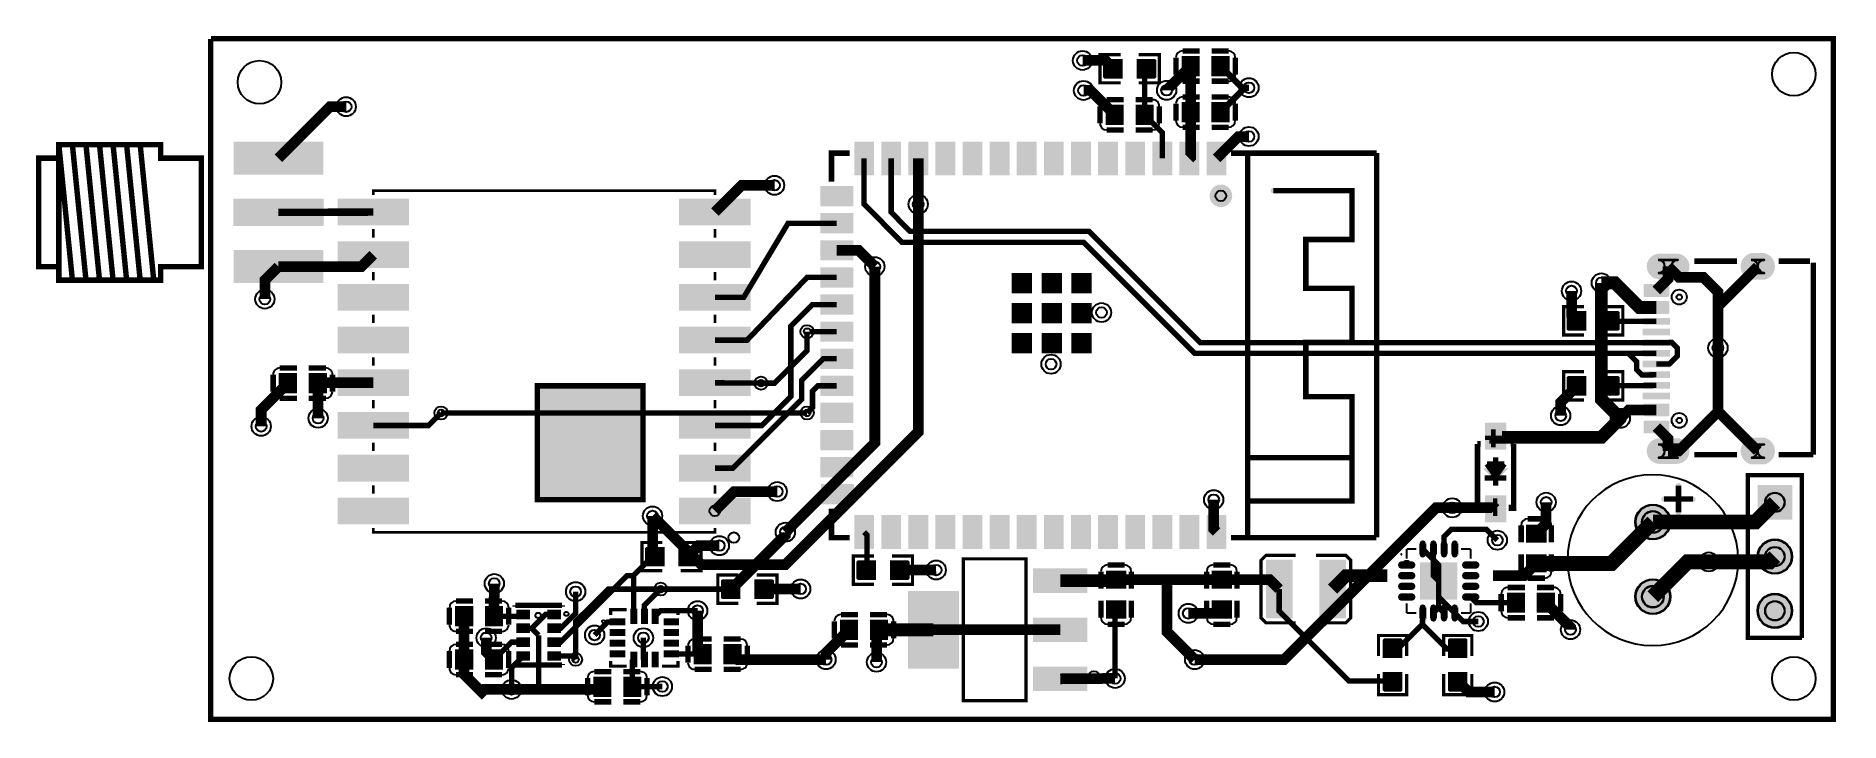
# Model space of a CAD drawing. Header units: millimetres. Extents: x -76.5 to 8, y -21.3 to 10.8.
import ezdxf

# ---------------------------------------------------------------- set-up
doc = ezdxf.new("R2010")
doc.units = ezdxf.units.MM
for name, color, linetype, true_color in [('BoardOutLine', 7, 'Continuous', 0xff00ff), ('BottomLayer', 7, 'Continuous', 0x0000ff), ('BottomPasteMaskLayer', 7, 'Continuous', 0x800000), ('BottomSolderMaskLayer', 7, 'Continuous', 0xaa00ff), ('Document', 7, 'Continuous', 0xffffff), ('Hole', 7, 'Continuous', 0x222222), ('Multi-Layer', 7, 'Continuous', 0xc0c0c0), ('TopLayer', 7, 'Continuous', 0xff0000), ('TopPasteMaskLayer', 7, 'Continuous', 0x808080), ('TopSilkLayer', 7, 'Continuous', 0xffcc00), ('TopSolderMaskLayer', 7, 'Continuous', 0x800080)]:
    doc.layers.add(name, color=color, linetype=linetype, true_color=true_color)

msp = doc.modelspace()

# ---------------------------------------------------------------- hatches: boundary and pattern name
at = {"layer": 'BottomLayer'}
for points in [[(-67.136, 4.311), (-67.136, 5.835), (-63.072, 5.835), (-63.072, 4.311)], [(-67.136, -0.769), (-67.136, 0.755), (-63.072, 0.755), (-63.072, -0.769)]]:
    msp.add_hatch(color=256, dxfattribs=at).paths.add_polyline_path(points)
at = {"layer": 'BottomPasteMaskLayer'}
for points in [[(-67.136, 4.311), (-67.136, 5.835), (-63.072, 5.835), (-63.072, 4.311)], [(-67.136, -0.769), (-67.136, 0.755), (-63.072, 0.755), (-63.072, -0.769)]]:
    msp.add_hatch(color=256, dxfattribs=at).paths.add_polyline_path(points)
at = {"layer": 'BottomSolderMaskLayer'}
for points in [[(-67.204, 4.302), (-67.204, 5.845), (-63.004, 5.845), (-63.004, 4.302)], [(-67.204, -0.778), (-67.204, 0.765), (-63.004, 0.765), (-63.004, -0.778)], [(-0.47, -0.575, -0.785398), (-0.47, 0.575), (0.471, 0.575, -0.785398), (0.471, -0.575)], [(3.888, -0.625, -0.785398), (3.888, 0.625), (4.513, 0.625, -0.785398), (4.513, -0.625)], [(-0.47, -9.225, -0.785398), (-0.47, -8.075), (0.471, -8.075, -0.785398), (0.471, -9.225)], [(3.888, -9.275, -0.785398), (3.888, -8.025), (4.513, -8.025, -0.785398), (4.513, -9.275)], [(5.813, -10.243), (5.813, -11.869), (4.187, -11.869), (4.187, -10.243)], [(-1.54, -11.973, 1), (0.111, -11.973, 1)], [(4.187, -13.596, 1), (5.813, -13.596, 1)], [(-1.54, -15.473, 1), (0.111, -15.473, 1)], [(4.187, -16.136, 1), (5.813, -16.136, 1)]]:
    msp.add_hatch(color=256, dxfattribs=at).paths.add_polyline_path(points)
at = {"layer": 'Document'}
for points in [[(-14.685, 3.549), (-14.686, 3.566), (-14.689, 3.582), (-14.695, 3.598), (-14.702, 3.613), (-14.711, 3.626), (-14.722, 3.639), (-14.735, 3.65), (-14.748, 3.659), (-14.763, 3.666), (-14.779, 3.672), (-14.795, 3.675), (-14.812, 3.676), (-18.495, 3.676), (-18.512, 3.675), (-18.528, 3.672), (-18.544, 3.666), (-18.558, 3.659), (-18.572, 3.65), (-18.585, 3.639), (-18.596, 3.626), (-18.605, 3.613), (-18.612, 3.598), (-18.618, 3.582), (-18.621, 3.566), (-18.622, 3.549), (-18.621, 3.532), (-18.618, 3.516), (-18.612, 3.5), (-18.605, 3.486), (-18.596, 3.472), (-18.585, 3.459), (-18.572, 3.448), (-18.558, 3.439), (-18.544, 3.432), (-18.528, 3.426), (-18.512, 3.423), (-18.495, 3.422), (-14.939, 3.422), (-14.939, 1.39), (-16.971, 1.39), (-16.988, 1.389), (-17.004, 1.386), (-17.02, 1.38), (-17.034, 1.373), (-17.048, 1.364), (-17.061, 1.353), (-17.072, 1.34), (-17.081, 1.327), (-17.088, 1.312), (-17.094, 1.296), (-17.097, 1.28), (-17.098, 1.263), (-17.098, -1.023), (-17.097, -1.04), (-17.094, -1.056), (-17.088, -1.072), (-17.081, -1.086), (-17.072, -1.1), (-17.061, -1.113), (-17.048, -1.124), (-17.034, -1.133), (-17.02, -1.14), (-17.004, -1.146), (-16.988, -1.149), (-16.971, -1.15), (-14.939, -1.15), (-14.939, -3.436), (-16.971, -3.436), (-16.988, -3.437), (-17.004, -3.44), (-17.02, -3.446), (-17.034, -3.453), (-17.048, -3.462), (-17.061, -3.473), (-17.072, -3.486), (-17.081, -3.499), (-17.088, -3.514), (-17.094, -3.53), (-17.097, -3.546), (-17.098, -3.563), (-17.098, -6.103), (-17.097, -6.12), (-17.094, -6.136), (-17.088, -6.152), (-17.081, -6.166), (-17.072, -6.18), (-17.061, -6.193), (-17.048, -6.204), (-17.034, -6.213), (-17.02, -6.22), (-17.004, -6.226), (-16.988, -6.229), (-16.971, -6.23), (-14.939, -6.23), (-14.939, -8.752), (-14.939, -8.828), (-19.697, -8.828), (-19.713, -8.829), (-19.729, -8.832), (-19.745, -8.838), (-19.76, -8.845), (-19.774, -8.854), (-19.786, -8.865), (-19.797, -8.878), (-19.807, -8.892), (-19.814, -8.907), (-19.819, -8.922), (-19.822, -8.939), (-19.824, -8.955), (-19.822, -8.972), (-19.819, -8.988), (-19.814, -9.004), (-19.807, -9.019), (-19.797, -9.032), (-19.786, -9.045), (-19.774, -9.056), (-19.76, -9.065), (-19.745, -9.072), (-19.729, -9.078), (-19.713, -9.081), (-19.697, -9.082), (-14.939, -9.082), (-14.939, -10.86), (-19.697, -10.86), (-19.713, -10.861), (-19.729, -10.864), (-19.745, -10.87), (-19.76, -10.877), (-19.774, -10.886), (-19.786, -10.897), (-19.797, -10.91), (-19.807, -10.924), (-19.814, -10.939), (-19.819, -10.954), (-19.822, -10.971), (-19.824, -10.987), (-19.822, -11.004), (-19.819, -11.02), (-19.814, -11.036), (-19.807, -11.051), (-19.797, -11.064), (-19.786, -11.077), (-19.774, -11.088), (-19.76, -11.097), (-19.745, -11.104), (-19.729, -11.11), (-19.713, -11.113), (-19.697, -11.114), (-14.812, -11.114), (-14.795, -11.113), (-14.779, -11.11), (-14.763, -11.104), (-14.748, -11.097), (-14.735, -11.088), (-14.722, -11.077), (-14.711, -11.064), (-14.702, -11.051), (-14.695, -11.036), (-14.689, -11.02), (-14.686, -11.004), (-14.685, -10.987), (-14.685, -8.955), (-14.685, -8.752), (-14.685, -6.103), (-14.686, -6.086), (-14.689, -6.07), (-14.695, -6.054), (-14.702, -6.039), (-14.711, -6.026), (-14.722, -6.013), (-14.735, -6.002), (-14.748, -5.993), (-14.763, -5.986), (-14.779, -5.98), (-14.795, -5.977), (-14.812, -5.976), (-16.844, -5.976), (-16.844, -3.69), (-14.812, -3.69), (-14.795, -3.689), (-14.779, -3.686), (-14.763, -3.68), (-14.748, -3.673), (-14.735, -3.664), (-14.722, -3.653), (-14.711, -3.64), (-14.702, -3.626), (-14.695, -3.612), (-14.689, -3.596), (-14.686, -3.58), (-14.685, -3.563), (-14.685, -1.023), (-14.686, -1.006), (-14.689, -0.99), (-14.695, -0.974), (-14.702, -0.959), (-14.711, -0.946), (-14.722, -0.933), (-14.735, -0.922), (-14.748, -0.913), (-14.763, -0.906), (-14.779, -0.9), (-14.795, -0.897), (-14.812, -0.896), (-16.844, -0.896), (-16.844, 1.136), (-14.812, 1.136), (-14.795, 1.137), (-14.779, 1.14), (-14.763, 1.146), (-14.748, 1.153), (-14.735, 1.162), (-14.722, 1.173), (-14.711, 1.186), (-14.702, 1.2), (-14.695, 1.214), (-14.689, 1.23), (-14.686, 1.246), (-14.685, 1.263)], [(-48.022, -10.929), (-52.975, -10.929), (-52.975, -5.595), (-48.022, -5.595)], [(-7.742, -8.134), (-8.584, -8.134), (-8.584, -7.927), (-7.742, -7.927)], [(-8.293, -8.469), (-8.293, -7.627), (-8.086, -7.627), (-8.086, -8.47)], [(-8.081, -10.059), (-8.081, -10.059), (-7.481, -9.459), (-8.681, -9.459)], [(-8.205, -11.7), (-8.205, -10.859), (-7.998, -10.859), (-7.998, -11.701)], [(-0.188, -10.774), (1.158, -10.774), (1.175, -10.775), (1.191, -10.778), (1.207, -10.783), (1.222, -10.791), (1.236, -10.8), (1.248, -10.811), (1.259, -10.823), (1.268, -10.837), (1.276, -10.852), (1.281, -10.868), (1.284, -10.884), (1.285, -10.901), (1.284, -10.917), (1.281, -10.933), (1.276, -10.949), (1.268, -10.964), (1.259, -10.978), (1.248, -10.99), (1.236, -11.001), (1.222, -11.011), (1.207, -11.018), (1.191, -11.023), (1.175, -11.026), (1.158, -11.028), (-0.188, -11.028), (-0.205, -11.026), (-0.221, -11.023), (-0.237, -11.018), (-0.251, -11.011), (-0.265, -11.001), (-0.278, -10.99), (-0.289, -10.978), (-0.298, -10.964), (-0.305, -10.949), (-0.311, -10.933), (-0.314, -10.917), (-0.315, -10.901), (-0.314, -10.884), (-0.311, -10.868), (-0.305, -10.852), (-0.298, -10.837), (-0.289, -10.823), (-0.278, -10.811), (-0.265, -10.8), (-0.251, -10.791), (-0.237, -10.783), (-0.221, -10.778), (-0.205, -10.775), (-0.188, -10.774)], [(0.358, -11.523), (0.358, -10.278), (0.359, -10.262), (0.363, -10.245), (0.368, -10.23), (0.375, -10.215), (0.384, -10.201), (0.395, -10.188), (0.408, -10.177), (0.422, -10.168), (0.437, -10.161), (0.452, -10.156), (0.469, -10.152), (0.485, -10.151), (0.502, -10.152), (0.518, -10.156), (0.534, -10.161), (0.549, -10.168), (0.563, -10.177), (0.575, -10.188), (0.586, -10.201), (0.595, -10.215), (0.603, -10.23), (0.608, -10.245), (0.611, -10.262), (0.612, -10.278), (0.612, -11.523), (0.611, -11.539), (0.608, -11.556), (0.603, -11.571), (0.595, -11.586), (0.586, -11.6), (0.575, -11.613), (0.563, -11.624), (0.549, -11.633), (0.534, -11.64), (0.518, -11.646), (0.502, -11.649), (0.485, -11.65), (0.469, -11.649), (0.452, -11.646), (0.437, -11.64), (0.422, -11.633), (0.408, -11.624), (0.395, -11.613), (0.384, -11.6), (0.375, -11.586), (0.368, -11.571), (0.363, -11.556), (0.359, -11.539), (0.358, -11.523)], [(-52.262, -16.079), (-52.262, -16.479), (-52.162, -16.479), (-52.162, -16.079)]]:
    msp.add_hatch(color=256, dxfattribs=at).paths.add_polyline_path(points)
at = {"layer": 'Multi-Layer'}
for points in [[(-0.45, -0.55, -0.785398), (-0.45, 0.55), (0.45, 0.55, -0.785398), (0.45, -0.55)], [(3.9, -0.6, -0.785398), (3.9, 0.6), (4.5, 0.6, -0.785398), (4.5, -0.6)], [(-0.45, -9.2, -0.785398), (-0.45, -8.1), (0.45, -8.1, -0.785398), (0.45, -9.2)], [(3.9, -9.25, -0.785398), (3.9, -8.05), (4.5, -8.05, -0.785398), (4.5, -9.25)], [(5.788, -10.269), (5.788, -11.843), (4.213, -11.843), (4.213, -10.269)], [(-1.515, -11.973, 1), (0.085, -11.973, 1)], [(4.213, -13.596, 1), (5.788, -13.596, 1)], [(-1.515, -15.473, 1), (0.085, -15.473, 1)], [(4.213, -16.136, 1), (5.788, -16.136, 1)]]:
    msp.add_hatch(color=256, dxfattribs=at).paths.add_polyline_path(points)
at = {"layer": 'TopLayer'}
for points in [[(-25.576, 8.832), (-25.576, 9.696), (-26.382, 9.696), (-26.382, 8.832)], [(-24.876, 8.832), (-24.876, 9.696), (-24.069, 9.696), (-24.069, 8.832)], [(-21.97, 8.941), (-22.77, 8.941), (-22.77, 9.841), (-21.97, 9.841)], [(-20.57, 8.941), (-21.37, 8.941), (-21.37, 9.841), (-20.57, 9.841)], [(-22.77, 7.682), (-21.97, 7.682), (-21.97, 6.782), (-22.77, 6.782)], [(-21.37, 7.682), (-20.57, 7.682), (-20.57, 6.782), (-21.37, 6.782)], [(-26.326, 7.555), (-25.526, 7.555), (-25.526, 6.655), (-26.326, 6.655)], [(-24.926, 7.555), (-24.126, 7.555), (-24.126, 6.655), (-24.926, 6.655)], [(-67.136, 4.311), (-67.136, 5.835), (-63.072, 5.835), (-63.072, 4.311)], [(-37.217, 5.81), (-37.217, 4.31), (-38.117, 4.31), (-38.117, 5.81)], [(-35.947, 5.81), (-35.947, 4.31), (-36.847, 4.31), (-36.847, 5.81)], [(-34.677, 5.81), (-34.677, 4.31), (-35.577, 4.31), (-35.577, 5.81)], [(-33.407, 5.81), (-33.407, 4.31), (-34.307, 4.31), (-34.307, 5.81)], [(-32.137, 5.81), (-32.137, 4.31), (-33.037, 4.31), (-33.037, 5.81)], [(-30.867, 5.81), (-30.867, 4.31), (-31.767, 4.31), (-31.767, 5.81)], [(-29.597, 5.81), (-29.597, 4.31), (-30.497, 4.31), (-30.497, 5.81)], [(-28.327, 5.81), (-28.327, 4.31), (-29.227, 4.31), (-29.227, 5.81)], [(-27.057, 5.81), (-27.057, 4.31), (-27.957, 4.31), (-27.957, 5.81)], [(-25.787, 5.81), (-25.787, 4.31), (-26.687, 4.31), (-26.687, 5.81)], [(-24.517, 5.81), (-24.517, 4.31), (-25.417, 4.31), (-25.417, 5.81)], [(-23.247, 5.81), (-23.247, 4.31), (-24.147, 4.31), (-24.147, 5.81)], [(-21.977, 5.81), (-21.977, 4.31), (-22.877, 4.31), (-22.877, 5.81)], [(-20.707, 5.81), (-20.707, 4.31), (-21.607, 4.31), (-21.607, 5.81)], [(-39.697, 3.745), (-38.197, 3.745), (-38.197, 2.845), (-39.697, 2.845)], [(-67.136, 1.898), (-67.136, 3.168), (-63.072, 3.168), (-63.072, 1.898)], [(-59.008, 1.948), (-62.308, 1.948), (-62.308, 3.148), (-59.008, 3.148)], [(-43.008, 1.948), (-46.308, 1.948), (-46.308, 3.148), (-43.008, 3.148)], [(-39.697, 2.475), (-38.197, 2.475), (-38.197, 1.575), (-39.697, 1.575)], [(-59.008, -0.052), (-62.308, -0.052), (-62.308, 1.148), (-59.008, 1.148)], [(-43.008, -0.052), (-46.308, -0.052), (-46.308, 1.148), (-43.008, 1.148)], [(-39.697, 1.205), (-38.197, 1.205), (-38.197, 0.305), (-39.697, 0.305)], [(-67.136, -0.769), (-67.136, 0.755), (-63.072, 0.755), (-63.072, -0.769)], [(-39.697, -0.065), (-38.197, -0.065), (-38.197, -0.965), (-39.697, -0.965)], [(-30.727, -0.34), (-29.827, -0.34), (-29.827, -1.24), (-30.727, -1.24)], [(-29.327, -0.34), (-28.427, -0.34), (-28.427, -1.24), (-29.327, -1.24)], [(-27.927, -0.34), (-27.027, -0.34), (-27.027, -1.24), (-27.927, -1.24)], [(-59.008, -2.052), (-62.308, -2.052), (-62.308, -0.852), (-59.008, -0.852)], [(-43.008, -2.052), (-46.308, -2.052), (-46.308, -0.852), (-43.008, -0.852)], [(-39.697, -1.335), (-38.197, -1.335), (-38.197, -2.235), (-39.697, -2.235)], [(-1.1, -1.4), (-1.1, -0.85), (0, -0.85), (0, -1.4)], [(-1.1, -2.2), (-1.1, -1.65), (0, -1.65), (0, -2.2)], [(-30.727, -1.74), (-29.827, -1.74), (-29.827, -2.64), (-30.727, -2.64)], [(-29.327, -1.74), (-28.427, -1.74), (-28.427, -2.64), (-29.327, -2.64)], [(-27.927, -1.74), (-27.027, -1.74), (-27.027, -2.64), (-27.927, -2.64)], [(-3.859, -2.979), (-3.859, -2.115), (-4.665, -2.115), (-4.665, -2.979)], [(-3.159, -2.979), (-3.159, -2.115), (-2.352, -2.115), (-2.352, -2.979)], [(-1.1, -2.725), (-1.1, -2.425), (0, -2.425), (0, -2.725)], [(-59.008, -4.052), (-62.308, -4.052), (-62.308, -2.852), (-59.008, -2.852)], [(-43.008, -4.052), (-46.308, -4.052), (-46.308, -2.852), (-43.008, -2.852)], [(-39.697, -2.605), (-38.197, -2.605), (-38.197, -3.505), (-39.697, -3.505)], [(-30.727, -3.14), (-29.827, -3.14), (-29.827, -4.04), (-30.727, -4.04)], [(-29.327, -3.14), (-28.427, -3.14), (-28.427, -4.04), (-29.327, -4.04)], [(-27.927, -3.14), (-27.027, -3.14), (-27.027, -4.04), (-27.927, -4.04)], [(-1.1, -3.225), (-1.1, -2.925), (0, -2.925), (0, -3.225)], [(-39.697, -3.875), (-38.197, -3.875), (-38.197, -4.775), (-39.697, -4.775)], [(-1.1, -3.725), (-1.1, -3.425), (0, -3.425), (0, -3.725)], [(-1.1, -4.225), (-1.1, -3.925), (0, -3.925), (0, -4.225)], [(-65.061, -5.018), (-64.261, -5.018), (-64.261, -5.918), (-65.061, -5.918)], [(-63.661, -5.018), (-62.861, -5.018), (-62.861, -5.918), (-63.661, -5.918)], [(-59.008, -6.052), (-62.308, -6.052), (-62.308, -4.852), (-59.008, -4.852)], [(-43.008, -6.052), (-46.308, -6.052), (-46.308, -4.852), (-43.008, -4.852)], [(-1.1, -4.725), (-1.1, -4.425), (0, -4.425), (0, -4.725)], [(-1.1, -5.225), (-1.1, -4.925), (0, -4.925), (0, -5.225)], [(-39.697, -5.145), (-38.197, -5.145), (-38.197, -6.045), (-39.697, -6.045)], [(-3.859, -6.027), (-3.859, -5.163), (-4.665, -5.163), (-4.665, -6.027)], [(-3.159, -6.027), (-3.159, -5.163), (-2.352, -5.163), (-2.352, -6.027)], [(-1.1, -5.725), (-1.1, -5.425), (0, -5.425), (0, -5.725)], [(-39.697, -6.415), (-38.197, -6.415), (-38.197, -7.315), (-39.697, -7.315)], [(-1.1, -6.225), (-1.1, -5.925), (0, -5.925), (0, -6.225)], [(-1.1, -7), (-1.1, -6.45), (0, -6.45), (0, -7)], [(-59.008, -8.052), (-62.308, -8.052), (-62.308, -6.852), (-59.008, -6.852)], [(-43.008, -8.052), (-46.308, -8.052), (-46.308, -6.852), (-43.008, -6.852)], [(-8.556, -8.559), (-8.556, -7.359), (-7.606, -7.359), (-7.606, -8.559)], [(-1.1, -7.8), (-1.1, -7.25), (0, -7.25), (0, -7.8)], [(-39.697, -7.685), (-38.197, -7.685), (-38.197, -8.585), (-39.697, -8.585)], [(-59.008, -10.052), (-62.308, -10.052), (-62.308, -8.852), (-59.008, -8.852)], [(-43.008, -10.052), (-46.308, -10.052), (-46.308, -8.852), (-43.008, -8.852)], [(-39.697, -8.955), (-38.197, -8.955), (-38.197, -9.855), (-39.697, -9.855)], [(-59.008, -12.052), (-62.308, -12.052), (-62.308, -10.852), (-59.008, -10.852)], [(-43.008, -12.052), (-46.308, -12.052), (-46.308, -10.852), (-43.008, -10.852)], [(-39.667, -10.225), (-38.167, -10.225), (-38.167, -11.125), (-39.667, -11.125)], [(-8.556, -11.959), (-8.556, -10.759), (-7.606, -10.759), (-7.606, -11.959)], [(-38.117, -13.19), (-38.117, -11.69), (-37.217, -11.69), (-37.217, -13.19)], [(-36.847, -13.19), (-36.847, -11.69), (-35.947, -11.69), (-35.947, -13.19)], [(-35.577, -13.19), (-35.577, -11.69), (-34.677, -11.69), (-34.677, -13.19)], [(-34.307, -13.19), (-34.307, -11.69), (-33.407, -11.69), (-33.407, -13.19)], [(-33.037, -13.19), (-33.037, -11.69), (-32.137, -11.69), (-32.137, -13.19)], [(-31.767, -13.19), (-31.767, -11.69), (-30.867, -11.69), (-30.867, -13.19)], [(-30.497, -13.19), (-30.497, -11.69), (-29.597, -11.69), (-29.597, -13.19)], [(-29.227, -13.19), (-29.227, -11.69), (-28.327, -11.69), (-28.327, -13.19)], [(-27.957, -13.19), (-27.957, -11.69), (-27.057, -11.69), (-27.057, -13.19)], [(-26.687, -13.19), (-26.687, -11.69), (-25.787, -11.69), (-25.787, -13.19)], [(-25.417, -13.19), (-25.417, -11.69), (-24.517, -11.69), (-24.517, -13.19)], [(-24.147, -13.19), (-24.147, -11.69), (-23.247, -11.69), (-23.247, -13.19)], [(-22.877, -13.19), (-22.877, -11.69), (-21.977, -11.69), (-21.977, -13.19)], [(-21.607, -13.19), (-21.607, -11.69), (-20.707, -11.69), (-20.707, -13.19)], [(-6.626, -12.915), (-6.626, -12.115), (-5.726, -12.115), (-5.726, -12.915)], [(-47.039, -14.028), (-47.039, -13.164), (-47.845, -13.164), (-47.845, -14.028)], [(-46.339, -14.028), (-46.339, -13.164), (-45.532, -13.164), (-45.532, -14.028)], [(-11.358, -12.979, -0.785398), (-11.638, -12.979), (-11.638, -13.499, -0.785398), (-11.358, -13.499)], [(-10.858, -12.979, -0.785398), (-11.138, -12.979), (-11.138, -13.499, -0.785398), (-10.858, -13.499)], [(-10.358, -12.979, -0.785398), (-10.638, -12.979), (-10.638, -13.499, -0.785398), (-10.358, -13.499)], [(-9.858, -12.979, -0.785398), (-10.138, -12.979), (-10.138, -13.499, -0.785398), (-9.858, -13.499)], [(-6.626, -14.315), (-6.626, -13.515), (-5.726, -13.515), (-5.726, -14.315)], [(-37.133, -14.663), (-37.133, -13.799), (-37.939, -13.799), (-37.939, -14.663)], [(-36.433, -14.663), (-36.433, -13.799), (-35.626, -13.799), (-35.626, -14.663)], [(-29.729, -14.175), (-27.229, -14.175), (-27.229, -15.275), (-29.729, -15.275)], [(-26.311, -15.074), (-26.311, -14.274), (-25.411, -14.274), (-25.411, -15.074)], [(-21.358, -15.074), (-21.358, -14.274), (-20.458, -14.274), (-20.458, -15.074)], [(-17.621, -16.47), (-18.821, -16.47), (-18.821, -13.77), (-17.621, -13.77)], [(-15.121, -16.47), (-16.321, -16.47), (-16.321, -13.77), (-15.121, -13.77)], [(-12.508, -14.129, -0.785398), (-12.508, -13.849), (-11.988, -13.849, -0.785398), (-11.988, -14.129)], [(-12.508, -14.629, -0.785398), (-12.508, -14.349), (-11.988, -14.349, -0.785398), (-11.988, -14.629)], [(-11.598, -13.889), (-9.898, -13.889), (-9.898, -15.589), (-11.598, -15.589)], [(-9.508, -14.129, -0.785398), (-9.508, -13.849), (-8.988, -13.849, -0.785398), (-8.988, -14.129)], [(-9.508, -14.629, -0.785398), (-9.508, -14.349), (-8.988, -14.349, -0.785398), (-8.988, -14.629)], [(-43.483, -15.552), (-43.483, -14.688), (-44.289, -14.688), (-44.289, -15.552)], [(-42.783, -15.552), (-42.783, -14.688), (-41.976, -14.688), (-41.976, -15.552)], [(-12.508, -15.129, -0.785398), (-12.508, -14.849), (-11.988, -14.849, -0.785398), (-11.988, -15.129)], [(-9.508, -15.129, -0.785398), (-9.508, -14.849), (-8.988, -14.849, -0.785398), (-8.988, -15.129)], [(-56.006, -16.84), (-56.806, -16.84), (-56.806, -15.94), (-56.006, -15.94)], [(-54.606, -16.84), (-55.406, -16.84), (-55.406, -15.94), (-54.606, -15.94)], [(-48.599, -16.056), (-48.319, -16.056), (-48.319, -16.731), (-48.599, -16.731)], [(-48.099, -16.056), (-47.819, -16.056), (-47.819, -16.731), (-48.099, -16.731)], [(-47.599, -16.056), (-47.319, -16.056), (-47.319, -16.731), (-47.599, -16.731)], [(-33.249, -15.225), (-33.249, -18.825), (-35.589, -18.825), (-35.589, -15.225)], [(-26.311, -16.474), (-26.311, -15.674), (-25.411, -15.674), (-25.411, -16.474)], [(-21.358, -16.474), (-21.358, -15.674), (-20.458, -15.674), (-20.458, -16.474)], [(-12.508, -15.629, -0.785398), (-12.508, -15.349), (-11.988, -15.349, -0.785398), (-11.988, -15.629)], [(-11.358, -15.979, -0.785398), (-11.638, -15.979), (-11.638, -16.499, -0.785398), (-11.358, -16.499)], [(-10.858, -15.979, -0.785398), (-11.138, -15.979), (-11.138, -16.499, -0.785398), (-10.858, -16.499)], [(-10.358, -15.979, -0.785398), (-10.638, -15.979), (-10.638, -16.499, -0.785398), (-10.358, -16.499)], [(-9.858, -15.979, -0.785398), (-10.138, -15.979), (-10.138, -16.499, -0.785398), (-9.858, -16.499)], [(-9.508, -15.629, -0.785398), (-9.508, -15.349), (-8.988, -15.349, -0.785398), (-8.988, -15.629)], [(-7.53, -15.305), (-6.73, -15.305), (-6.73, -16.205), (-7.53, -16.205)], [(-6.13, -15.305), (-5.33, -15.305), (-5.33, -16.205), (-6.13, -16.205)], [(-53.937, -16.104), (-53.337, -16.104), (-53.337, -16.504), (-53.937, -16.504)], [(-53.937, -16.754), (-53.337, -16.754), (-53.337, -17.154), (-53.937, -17.154)], [(-52.487, -16.104), (-51.887, -16.104), (-51.887, -16.504), (-52.487, -16.504)], [(-52.487, -16.754), (-51.887, -16.754), (-51.887, -17.154), (-52.487, -17.154)], [(-49.559, -16.516), (-48.884, -16.516), (-48.884, -16.796), (-49.559, -16.796)], [(-47.035, -16.516), (-46.36, -16.516), (-46.36, -16.796), (-47.035, -16.796)], [(-38.772, -16.575), (-37.972, -16.575), (-37.972, -17.475), (-38.772, -17.475)], [(-37.372, -16.575), (-36.572, -16.575), (-36.572, -17.475), (-37.372, -17.475)], [(-29.729, -16.475), (-27.229, -16.475), (-27.229, -17.575), (-29.729, -17.575)], [(-53.937, -17.404), (-53.337, -17.404), (-53.337, -17.804), (-53.937, -17.804)], [(-52.487, -17.404), (-51.887, -17.404), (-51.887, -17.804), (-52.487, -17.804)], [(-49.559, -17.016), (-48.884, -17.016), (-48.884, -17.296), (-49.559, -17.296)], [(-49.559, -17.516), (-48.884, -17.516), (-48.884, -17.796), (-49.559, -17.796)], [(-47.035, -17.016), (-46.36, -17.016), (-46.36, -17.296), (-47.035, -17.296)], [(-47.035, -17.516), (-46.36, -17.516), (-46.36, -17.796), (-47.035, -17.796)], [(-44.83, -18.618), (-45.63, -18.618), (-45.63, -17.718), (-44.83, -17.718)], [(-43.43, -18.618), (-44.23, -18.618), (-44.23, -17.718), (-43.43, -17.718)], [(-12.475, -18.326), (-13.339, -18.326), (-13.339, -17.519), (-12.475, -17.519)], [(-9.427, -18.326), (-10.291, -18.326), (-10.291, -17.519), (-9.427, -17.519)], [(-56.006, -18.872), (-56.806, -18.872), (-56.806, -17.972), (-56.006, -17.972)], [(-54.606, -18.872), (-55.406, -18.872), (-55.406, -17.972), (-54.606, -17.972)], [(-53.937, -18.054), (-53.337, -18.054), (-53.337, -18.454), (-53.937, -18.454)], [(-52.487, -18.054), (-51.887, -18.054), (-51.887, -18.454), (-52.487, -18.454)], [(-49.559, -18.016), (-48.884, -18.016), (-48.884, -18.296), (-49.559, -18.296)], [(-48.599, -18.081), (-48.319, -18.081), (-48.319, -18.756), (-48.599, -18.756)], [(-48.099, -18.081), (-47.819, -18.081), (-47.819, -18.756), (-48.099, -18.756)], [(-47.599, -18.081), (-47.319, -18.081), (-47.319, -18.756), (-47.599, -18.756)], [(-47.035, -18.016), (-46.36, -18.016), (-46.36, -18.296), (-47.035, -18.296)], [(-50.329, -19.242), (-49.529, -19.242), (-49.529, -20.142), (-50.329, -20.142)], [(-48.929, -19.242), (-48.129, -19.242), (-48.129, -20.142), (-48.929, -20.142)], [(-29.729, -18.775), (-27.229, -18.775), (-27.229, -19.875), (-29.729, -19.875)], [(-12.475, -19.026), (-13.339, -19.026), (-13.339, -19.832), (-12.475, -19.832)], [(-9.427, -19.026), (-10.291, -19.026), (-10.291, -19.832), (-9.427, -19.832)]]:
    msp.add_hatch(color=256, dxfattribs=at).paths.add_polyline_path(points)
at = {"layer": 'TopPasteMaskLayer'}
for points in [[(-26.421, 8.814), (-25.621, 8.814), (-25.571, 8.864), (-25.571, 9.092), (-25.941, 9.092), (-25.941, 9.422), (-25.571, 9.422), (-25.571, 9.664), (-25.621, 9.714), (-26.421, 9.714), (-26.471, 9.664), (-26.471, 8.864)], [(-24.031, 9.714), (-24.831, 9.714), (-24.881, 9.664), (-24.881, 9.436), (-24.511, 9.436), (-24.511, 9.106), (-24.881, 9.106), (-24.881, 8.864), (-24.831, 8.814), (-24.031, 8.814), (-23.981, 8.864), (-23.981, 9.664)], [(-21.97, 8.941), (-22.77, 8.941), (-22.77, 9.841), (-21.97, 9.841)], [(-20.57, 8.941), (-21.37, 8.941), (-21.37, 9.841), (-20.57, 9.841)], [(-22.77, 7.682), (-21.97, 7.682), (-21.97, 6.782), (-22.77, 6.782)], [(-21.37, 7.682), (-20.57, 7.682), (-20.57, 6.782), (-21.37, 6.782)], [(-26.326, 7.555), (-25.526, 7.555), (-25.526, 6.655), (-26.326, 6.655)], [(-24.926, 7.555), (-24.126, 7.555), (-24.126, 6.655), (-24.926, 6.655)], [(-67.136, 4.311), (-67.136, 5.835), (-63.072, 5.835), (-63.072, 4.311)], [(-37.217, 5.81), (-37.217, 4.31), (-38.117, 4.31), (-38.117, 5.81)], [(-35.947, 5.81), (-35.947, 4.31), (-36.847, 4.31), (-36.847, 5.81)], [(-34.677, 5.81), (-34.677, 4.31), (-35.577, 4.31), (-35.577, 5.81)], [(-33.407, 5.81), (-33.407, 4.31), (-34.307, 4.31), (-34.307, 5.81)], [(-32.137, 5.81), (-32.137, 4.31), (-33.037, 4.31), (-33.037, 5.81)], [(-30.867, 5.81), (-30.867, 4.31), (-31.767, 4.31), (-31.767, 5.81)], [(-29.597, 5.81), (-29.597, 4.31), (-30.497, 4.31), (-30.497, 5.81)], [(-28.327, 5.81), (-28.327, 4.31), (-29.227, 4.31), (-29.227, 5.81)], [(-27.057, 5.81), (-27.057, 4.31), (-27.957, 4.31), (-27.957, 5.81)], [(-25.787, 5.81), (-25.787, 4.31), (-26.687, 4.31), (-26.687, 5.81)], [(-24.517, 5.81), (-24.517, 4.31), (-25.417, 4.31), (-25.417, 5.81)], [(-23.247, 5.81), (-23.247, 4.31), (-24.147, 4.31), (-24.147, 5.81)], [(-21.977, 5.81), (-21.977, 4.31), (-22.877, 4.31), (-22.877, 5.81)], [(-20.707, 5.81), (-20.707, 4.31), (-21.607, 4.31), (-21.607, 5.81)], [(-39.697, 3.745), (-38.197, 3.745), (-38.197, 2.845), (-39.697, 2.845)], [(-67.136, 1.898), (-67.136, 3.168), (-63.072, 3.168), (-63.072, 1.898)], [(-59.008, 1.948), (-62.308, 1.948), (-62.308, 3.148), (-59.008, 3.148)], [(-43.008, 1.948), (-46.308, 1.948), (-46.308, 3.148), (-43.008, 3.148)], [(-39.697, 2.475), (-38.197, 2.475), (-38.197, 1.575), (-39.697, 1.575)], [(-59.008, -0.052), (-62.308, -0.052), (-62.308, 1.148), (-59.008, 1.148)], [(-43.008, -0.052), (-46.308, -0.052), (-46.308, 1.148), (-43.008, 1.148)], [(-39.697, 1.205), (-38.197, 1.205), (-38.197, 0.305), (-39.697, 0.305)], [(-67.136, -0.769), (-67.136, 0.755), (-63.072, 0.755), (-63.072, -0.769)], [(-0.998, 0.045), (-1, 0.015), (-1, -0.015), (-0.998, -0.045), (-0.995, -0.075), (-0.991, -0.104), (-0.985, -0.133), (-0.978, -0.162), (-0.969, -0.191), (-0.959, -0.219), (-0.947, -0.247), (-0.934, -0.274), (-0.92, -0.3), (-0.904, -0.325), (-0.887, -0.35), (-0.869, -0.374), (-0.85, -0.397), (-0.83, -0.419), (-0.808, -0.44), (-0.786, -0.46), (-0.762, -0.478), (-0.738, -0.496), (-0.713, -0.512), (-0.687, -0.527), (-0.66, -0.541), (-0.633, -0.553), (-0.605, -0.564), (-0.577, -0.573), (-0.548, -0.581), (-0.519, -0.588), (-0.489, -0.593), (-0.46, -0.597), (-0.43, -0.599), (-0.4, -0.6), (0.4, -0.6), (0.43, -0.599), (0.46, -0.597), (0.489, -0.593), (0.519, -0.588), (0.548, -0.581), (0.577, -0.573), (0.605, -0.564), (0.633, -0.553), (0.66, -0.541), (0.687, -0.527), (0.713, -0.512), (0.738, -0.496), (0.762, -0.478), (0.786, -0.46), (0.808, -0.44), (0.83, -0.419), (0.85, -0.397), (0.869, -0.374), (0.887, -0.35), (0.904, -0.325), (0.92, -0.3), (0.934, -0.274), (0.947, -0.247), (0.959, -0.219), (0.969, -0.191), (0.978, -0.162), (0.985, -0.133), (0.991, -0.104), (0.995, -0.075), (0.998, -0.045), (1, -0.015), (1, 0.015), (0.998, 0.045), (0.995, 0.075), (0.991, 0.104), (0.985, 0.134), (0.978, 0.163), (0.969, 0.191), (0.959, 0.219), (0.947, 0.247), (0.934, 0.274), (0.92, 0.3), (0.904, 0.326), (0.887, 0.35), (0.869, 0.374), (0.85, 0.397), (0.83, 0.419), (0.808, 0.44), (0.786, 0.46), (0.762, 0.478), (0.738, 0.496), (0.713, 0.512), (0.687, 0.527), (0.66, 0.541), (0.633, 0.553), (0.605, 0.564), (0.577, 0.573), (0.548, 0.582), (0.519, 0.588), (0.489, 0.593), (0.46, 0.597), (0.43, 0.599), (0.4, 0.6), (-0.4, 0.6), (-0.43, 0.599), (-0.46, 0.597), (-0.489, 0.593), (-0.519, 0.588), (-0.548, 0.582), (-0.577, 0.573), (-0.605, 0.564), (-0.633, 0.553), (-0.66, 0.541), (-0.687, 0.527), (-0.713, 0.512), (-0.738, 0.496), (-0.762, 0.478), (-0.786, 0.46), (-0.808, 0.44), (-0.83, 0.419), (-0.85, 0.397), (-0.869, 0.374), (-0.887, 0.35), (-0.904, 0.326), (-0.92, 0.3), (-0.934, 0.274), (-0.947, 0.247), (-0.959, 0.219), (-0.969, 0.191), (-0.978, 0.163), (-0.985, 0.134), (-0.991, 0.104), (-0.995, 0.075)], [(3.45, -0.015), (3.452, -0.045), (3.455, -0.075), (3.459, -0.104), (3.465, -0.133), (3.473, -0.162), (3.481, -0.191), (3.492, -0.219), (3.503, -0.247), (3.516, -0.274), (3.531, -0.3), (3.546, -0.325), (3.563, -0.35), (3.581, -0.374), (3.6, -0.397), (3.621, -0.419), (3.642, -0.44), (3.664, -0.46), (3.688, -0.478), (3.712, -0.496), (3.737, -0.512), (3.763, -0.527), (3.79, -0.541), (3.817, -0.553), (3.845, -0.564), (3.873, -0.573), (3.902, -0.581), (3.931, -0.588), (3.961, -0.593), (3.99, -0.597), (4.02, -0.599), (4.05, -0.6), (4.35, -0.6), (4.38, -0.599), (4.41, -0.597), (4.44, -0.593), (4.469, -0.588), (4.498, -0.581), (4.527, -0.573), (4.555, -0.564), (4.583, -0.553), (4.61, -0.541), (4.637, -0.527), (4.663, -0.512), (4.688, -0.496), (4.712, -0.478), (4.736, -0.46), (4.758, -0.44), (4.78, -0.419), (4.8, -0.397), (4.819, -0.374), (4.837, -0.35), (4.854, -0.325), (4.87, -0.3), (4.884, -0.274), (4.897, -0.247), (4.909, -0.219), (4.919, -0.191), (4.928, -0.162), (4.935, -0.133), (4.941, -0.104), (4.946, -0.075), (4.948, -0.045), (4.95, -0.015), (4.95, 0.015), (4.948, 0.045), (4.946, 0.075), (4.941, 0.104), (4.935, 0.134), (4.928, 0.163), (4.919, 0.191), (4.909, 0.219), (4.897, 0.247), (4.884, 0.274), (4.87, 0.3), (4.854, 0.326), (4.837, 0.35), (4.819, 0.374), (4.8, 0.397), (4.78, 0.419), (4.758, 0.44), (4.736, 0.46), (4.712, 0.478), (4.688, 0.496), (4.663, 0.512), (4.637, 0.527), (4.61, 0.541), (4.583, 0.553), (4.555, 0.564), (4.527, 0.573), (4.498, 0.582), (4.469, 0.588), (4.44, 0.593), (4.41, 0.597), (4.38, 0.599), (4.35, 0.6), (4.05, 0.6), (4.02, 0.599), (3.99, 0.597), (3.961, 0.593), (3.931, 0.588), (3.902, 0.582), (3.873, 0.573), (3.845, 0.564), (3.817, 0.553), (3.79, 0.541), (3.763, 0.527), (3.737, 0.512), (3.712, 0.496), (3.688, 0.478), (3.664, 0.46), (3.642, 0.44), (3.621, 0.419), (3.6, 0.397), (3.581, 0.374), (3.563, 0.35), (3.546, 0.326), (3.531, 0.3), (3.516, 0.274), (3.503, 0.247), (3.492, 0.219), (3.481, 0.191), (3.473, 0.163), (3.465, 0.134), (3.459, 0.104), (3.455, 0.075), (3.452, 0.045), (3.45, 0.015)], [(-39.697, -0.065), (-38.197, -0.065), (-38.197, -0.965), (-39.697, -0.965)], [(-30.727, -0.34), (-29.827, -0.34), (-29.827, -1.24), (-30.727, -1.24)], [(-29.327, -0.34), (-28.427, -0.34), (-28.427, -1.24), (-29.327, -1.24)], [(-27.927, -0.34), (-27.027, -0.34), (-27.027, -1.24), (-27.927, -1.24)], [(0, -0.825), (-1.1, -0.825), (-1.1, -1.425), (0, -1.425)], [(-59.008, -2.052), (-62.308, -2.052), (-62.308, -0.852), (-59.008, -0.852)], [(-43.008, -2.052), (-46.308, -2.052), (-46.308, -0.852), (-43.008, -0.852)], [(-39.697, -1.335), (-38.197, -1.335), (-38.197, -2.235), (-39.697, -2.235)], [(-1.1, -2.225), (0, -2.225), (0, -1.625), (-1.1, -1.625)], [(-30.727, -1.74), (-29.827, -1.74), (-29.827, -2.64), (-30.727, -2.64)], [(-29.327, -1.74), (-28.427, -1.74), (-28.427, -2.64), (-29.327, -2.64)], [(-27.927, -1.74), (-27.027, -1.74), (-27.027, -2.64), (-27.927, -2.64)], [(-4.704, -2.997), (-3.904, -2.997), (-3.854, -2.947), (-3.854, -2.719), (-4.224, -2.719), (-4.224, -2.389), (-3.854, -2.389), (-3.854, -2.147), (-3.904, -2.097), (-4.704, -2.097), (-4.754, -2.147), (-4.754, -2.947)], [(-2.314, -2.097), (-3.114, -2.097), (-3.164, -2.147), (-3.164, -2.375), (-2.794, -2.375), (-2.794, -2.705), (-3.164, -2.705), (-3.164, -2.947), (-3.114, -2.997), (-2.314, -2.997), (-2.264, -2.947), (-2.264, -2.147)], [(-1.1, -2.725), (0, -2.725), (0, -2.425), (-1.1, -2.425)], [(-59.008, -4.052), (-62.308, -4.052), (-62.308, -2.852), (-59.008, -2.852)], [(-43.008, -4.052), (-46.308, -4.052), (-46.308, -2.852), (-43.008, -2.852)], [(-39.697, -2.605), (-38.197, -2.605), (-38.197, -3.505), (-39.697, -3.505)], [(-30.727, -3.14), (-29.827, -3.14), (-29.827, -4.04), (-30.727, -4.04)], [(-29.327, -3.14), (-28.427, -3.14), (-28.427, -4.04), (-29.327, -4.04)], [(-27.927, -3.14), (-27.027, -3.14), (-27.027, -4.04), (-27.927, -4.04)], [(0, -2.925), (-1.1, -2.925), (-1.1, -3.225), (0, -3.225)], [(-39.697, -3.875), (-38.197, -3.875), (-38.197, -4.775), (-39.697, -4.775)], [(0, -3.425), (-1.1, -3.425), (-1.1, -3.725), (0, -3.725)], [(0, -3.925), (-1.1, -3.925), (-1.1, -4.225), (0, -4.225)], [(-65.061, -5.018), (-64.261, -5.018), (-64.261, -5.918), (-65.061, -5.918)], [(-63.661, -5.018), (-62.861, -5.018), (-62.861, -5.918), (-63.661, -5.918)], [(-59.008, -6.052), (-62.308, -6.052), (-62.308, -4.852), (-59.008, -4.852)], [(-43.008, -6.052), (-46.308, -6.052), (-46.308, -4.852), (-43.008, -4.852)], [(0, -4.425), (-1.1, -4.425), (-1.1, -4.725), (0, -4.725)], [(0, -4.925), (-1.1, -4.925), (-1.1, -5.225), (0, -5.225)], [(-39.697, -5.145), (-38.197, -5.145), (-38.197, -6.045), (-39.697, -6.045)], [(-4.704, -6.045), (-3.904, -6.045), (-3.854, -5.995), (-3.854, -5.767), (-4.224, -5.767), (-4.224, -5.437), (-3.854, -5.437), (-3.854, -5.195), (-3.904, -5.145), (-4.704, -5.145), (-4.754, -5.195), (-4.754, -5.995)], [(-2.314, -5.145), (-3.114, -5.145), (-3.164, -5.195), (-3.164, -5.423), (-2.794, -5.423), (-2.794, -5.753), (-3.164, -5.753), (-3.164, -5.995), (-3.114, -6.045), (-2.314, -6.045), (-2.264, -5.995), (-2.264, -5.195)], [(0, -5.425), (-1.1, -5.425), (-1.1, -5.725), (0, -5.725)], [(-39.697, -6.415), (-38.197, -6.415), (-38.197, -7.315), (-39.697, -7.315)], [(0, -5.925), (-1.1, -5.925), (-1.1, -6.225), (0, -6.225)], [(-1.1, -7.025), (0, -7.025), (0, -6.425), (-1.1, -6.425)], [(-59.008, -8.052), (-62.308, -8.052), (-62.308, -6.852), (-59.008, -6.852)], [(-43.008, -8.052), (-46.308, -8.052), (-46.308, -6.852), (-43.008, -6.852)], [(-8.556, -8.559), (-8.556, -7.359), (-7.606, -7.359), (-7.606, -8.559)], [(-1.1, -7.825), (0, -7.825), (0, -7.225), (-1.1, -7.225)], [(-39.697, -7.685), (-38.197, -7.685), (-38.197, -8.585), (-39.697, -8.585)], [(-1, -8.665), (-0.998, -8.695), (-0.995, -8.725), (-0.991, -8.754), (-0.985, -8.783), (-0.978, -8.812), (-0.969, -8.841), (-0.959, -8.869), (-0.947, -8.897), (-0.934, -8.924), (-0.92, -8.95), (-0.904, -8.975), (-0.887, -9), (-0.869, -9.024), (-0.85, -9.047), (-0.83, -9.069), (-0.808, -9.09), (-0.786, -9.11), (-0.762, -9.128), (-0.738, -9.146), (-0.713, -9.162), (-0.687, -9.177), (-0.66, -9.191), (-0.633, -9.203), (-0.605, -9.214), (-0.577, -9.223), (-0.548, -9.231), (-0.519, -9.238), (-0.489, -9.243), (-0.46, -9.247), (-0.43, -9.249), (-0.4, -9.25), (0.4, -9.25), (0.43, -9.249), (0.46, -9.247), (0.489, -9.243), (0.519, -9.238), (0.548, -9.231), (0.577, -9.223), (0.605, -9.214), (0.633, -9.203), (0.66, -9.191), (0.687, -9.177), (0.713, -9.162), (0.738, -9.146), (0.762, -9.128), (0.786, -9.11), (0.808, -9.09), (0.83, -9.069), (0.85, -9.047), (0.869, -9.024), (0.887, -9), (0.904, -8.975), (0.92, -8.95), (0.934, -8.924), (0.947, -8.897), (0.959, -8.869), (0.969, -8.841), (0.978, -8.812), (0.985, -8.783), (0.991, -8.754), (0.995, -8.725), (0.998, -8.695), (1, -8.665), (1, -8.635), (0.998, -8.605), (0.995, -8.575), (0.991, -8.546), (0.985, -8.516), (0.978, -8.487), (0.969, -8.459), (0.959, -8.431), (0.947, -8.403), (0.934, -8.376), (0.92, -8.35), (0.904, -8.324), (0.887, -8.3), (0.869, -8.276), (0.85, -8.253), (0.83, -8.231), (0.808, -8.21), (0.786, -8.19), (0.762, -8.172), (0.738, -8.154), (0.713, -8.138), (0.687, -8.123), (0.66, -8.109), (0.633, -8.097), (0.605, -8.086), (0.577, -8.077), (0.548, -8.068), (0.519, -8.062), (0.489, -8.057), (0.46, -8.053), (0.43, -8.051), (0.4, -8.05), (-0.4, -8.05), (-0.43, -8.051), (-0.46, -8.053), (-0.489, -8.057), (-0.519, -8.062), (-0.548, -8.068), (-0.577, -8.077), (-0.605, -8.086), (-0.633, -8.097), (-0.66, -8.109), (-0.687, -8.123), (-0.713, -8.138), (-0.738, -8.154), (-0.762, -8.172), (-0.786, -8.19), (-0.808, -8.21), (-0.83, -8.231), (-0.85, -8.253), (-0.869, -8.276), (-0.887, -8.3), (-0.904, -8.324), (-0.92, -8.35), (-0.934, -8.376), (-0.947, -8.403), (-0.959, -8.431), (-0.969, -8.459), (-0.978, -8.487), (-0.985, -8.516), (-0.991, -8.546), (-0.995, -8.575), (-0.998, -8.605), (-1, -8.635)], [(3.452, -8.605), (3.45, -8.635), (3.45, -8.665), (3.452, -8.695), (3.455, -8.725), (3.459, -8.754), (3.465, -8.783), (3.473, -8.812), (3.481, -8.841), (3.492, -8.869), (3.503, -8.897), (3.516, -8.924), (3.531, -8.95), (3.546, -8.975), (3.563, -9), (3.581, -9.024), (3.6, -9.047), (3.621, -9.069), (3.642, -9.09), (3.664, -9.11), (3.688, -9.128), (3.712, -9.146), (3.737, -9.162), (3.763, -9.177), (3.79, -9.191), (3.817, -9.203), (3.845, -9.214), (3.873, -9.223), (3.902, -9.231), (3.931, -9.238), (3.961, -9.243), (3.99, -9.247), (4.02, -9.249), (4.05, -9.25), (4.35, -9.25), (4.38, -9.249), (4.41, -9.247), (4.44, -9.243), (4.469, -9.238), (4.498, -9.231), (4.527, -9.223), (4.555, -9.214), (4.583, -9.203), (4.61, -9.191), (4.637, -9.177), (4.663, -9.162), (4.688, -9.146), (4.712, -9.128), (4.736, -9.11), (4.758, -9.09), (4.78, -9.069), (4.8, -9.047), (4.819, -9.024), (4.837, -9), (4.854, -8.975), (4.87, -8.95), (4.884, -8.924), (4.897, -8.897), (4.909, -8.869), (4.919, -8.841), (4.928, -8.812), (4.935, -8.783), (4.941, -8.754), (4.946, -8.725), (4.948, -8.695), (4.95, -8.665), (4.95, -8.635), (4.948, -8.605), (4.946, -8.575), (4.941, -8.546), (4.935, -8.516), (4.928, -8.487), (4.919, -8.459), (4.909, -8.431), (4.897, -8.403), (4.884, -8.376), (4.87, -8.35), (4.854, -8.324), (4.837, -8.3), (4.819, -8.276), (4.8, -8.253), (4.78, -8.231), (4.758, -8.21), (4.736, -8.19), (4.712, -8.172), (4.688, -8.154), (4.663, -8.138), (4.637, -8.123), (4.61, -8.109), (4.583, -8.097), (4.555, -8.086), (4.527, -8.077), (4.498, -8.068), (4.469, -8.062), (4.44, -8.057), (4.41, -8.053), (4.38, -8.051), (4.35, -8.05), (4.05, -8.05), (4.02, -8.051), (3.99, -8.053), (3.961, -8.057), (3.931, -8.062), (3.902, -8.068), (3.873, -8.077), (3.845, -8.086), (3.817, -8.097), (3.79, -8.109), (3.763, -8.123), (3.737, -8.138), (3.712, -8.154), (3.688, -8.172), (3.664, -8.19), (3.642, -8.21), (3.621, -8.231), (3.6, -8.253), (3.581, -8.276), (3.563, -8.3), (3.546, -8.324), (3.531, -8.35), (3.516, -8.376), (3.503, -8.403), (3.492, -8.431), (3.481, -8.459), (3.473, -8.487), (3.465, -8.516), (3.459, -8.546), (3.455, -8.575)], [(-59.008, -10.052), (-62.308, -10.052), (-62.308, -8.852), (-59.008, -8.852)], [(-43.008, -10.052), (-46.308, -10.052), (-46.308, -8.852), (-43.008, -8.852)], [(-39.697, -8.955), (-38.197, -8.955), (-38.197, -9.855), (-39.697, -9.855)], [(-59.008, -12.052), (-62.308, -12.052), (-62.308, -10.852), (-59.008, -10.852)], [(-43.008, -12.052), (-46.308, -12.052), (-46.308, -10.852), (-43.008, -10.852)], [(-39.667, -10.225), (-38.167, -10.225), (-38.167, -11.125), (-39.667, -11.125)], [(-8.556, -11.959), (-8.556, -10.759), (-7.606, -10.759), (-7.606, -11.959)], [(-38.117, -13.19), (-38.117, -11.69), (-37.217, -11.69), (-37.217, -13.19)], [(-36.847, -13.19), (-36.847, -11.69), (-35.947, -11.69), (-35.947, -13.19)], [(-35.577, -13.19), (-35.577, -11.69), (-34.677, -11.69), (-34.677, -13.19)], [(-34.307, -13.19), (-34.307, -11.69), (-33.407, -11.69), (-33.407, -13.19)], [(-33.037, -13.19), (-33.037, -11.69), (-32.137, -11.69), (-32.137, -13.19)], [(-31.767, -13.19), (-31.767, -11.69), (-30.867, -11.69), (-30.867, -13.19)], [(-30.497, -13.19), (-30.497, -11.69), (-29.597, -11.69), (-29.597, -13.19)], [(-29.227, -13.19), (-29.227, -11.69), (-28.327, -11.69), (-28.327, -13.19)], [(-27.957, -13.19), (-27.957, -11.69), (-27.057, -11.69), (-27.057, -13.19)], [(-26.687, -13.19), (-26.687, -11.69), (-25.787, -11.69), (-25.787, -13.19)], [(-25.417, -13.19), (-25.417, -11.69), (-24.517, -11.69), (-24.517, -13.19)], [(-24.147, -13.19), (-24.147, -11.69), (-23.247, -11.69), (-23.247, -13.19)], [(-22.877, -13.19), (-22.877, -11.69), (-21.977, -11.69), (-21.977, -13.19)], [(-21.607, -13.19), (-21.607, -11.69), (-20.707, -11.69), (-20.707, -13.19)], [(-6.626, -12.915), (-6.626, -12.115), (-5.726, -12.115), (-5.726, -12.915)], [(-47.884, -14.046), (-47.084, -14.046), (-47.034, -13.996), (-47.034, -13.768), (-47.404, -13.768), (-47.404, -13.438), (-47.034, -13.438), (-47.034, -13.196), (-47.084, -13.146), (-47.884, -13.146), (-47.934, -13.196), (-47.934, -13.996)], [(-45.494, -13.146), (-46.294, -13.146), (-46.344, -13.196), (-46.344, -13.424), (-45.974, -13.424), (-45.974, -13.754), (-46.344, -13.754), (-46.344, -13.996), (-46.294, -14.046), (-45.494, -14.046), (-45.444, -13.996), (-45.444, -13.196)], [(-11.637, -12.979), (-11.636, -12.962), (-11.633, -12.945), (-11.628, -12.929), (-11.621, -12.914), (-11.612, -12.899), (-11.602, -12.886), (-11.59, -12.874), (-11.576, -12.864), (-11.562, -12.855), (-11.547, -12.848), (-11.53, -12.843), (-11.514, -12.84), (-11.497, -12.839), (-11.48, -12.84), (-11.463, -12.843), (-11.447, -12.848), (-11.432, -12.855), (-11.417, -12.864), (-11.404, -12.874), (-11.392, -12.886), (-11.382, -12.899), (-11.373, -12.914), (-11.366, -12.929), (-11.361, -12.945), (-11.358, -12.962), (-11.357, -12.979), (-11.357, -13.499), (-11.358, -13.516), (-11.361, -13.532), (-11.366, -13.549), (-11.373, -13.564), (-11.382, -13.579), (-11.392, -13.592), (-11.404, -13.604), (-11.417, -13.614), (-11.432, -13.623), (-11.447, -13.63), (-11.463, -13.635), (-11.48, -13.638), (-11.497, -13.639), (-11.514, -13.638), (-11.53, -13.635), (-11.547, -13.63), (-11.562, -13.623), (-11.576, -13.614), (-11.59, -13.604), (-11.602, -13.592), (-11.612, -13.579), (-11.621, -13.564), (-11.628, -13.549), (-11.633, -13.532), (-11.636, -13.516), (-11.637, -13.499)], [(-11.137, -12.979), (-11.136, -12.962), (-11.133, -12.945), (-11.127, -12.929), (-11.121, -12.914), (-11.112, -12.899), (-11.101, -12.886), (-11.089, -12.874), (-11.076, -12.864), (-11.062, -12.855), (-11.046, -12.848), (-11.03, -12.843), (-11.013, -12.84), (-10.997, -12.839), (-10.98, -12.84), (-10.963, -12.843), (-10.947, -12.848), (-10.931, -12.855), (-10.917, -12.864), (-10.904, -12.874), (-10.892, -12.886), (-10.881, -12.899), (-10.873, -12.914), (-10.866, -12.929), (-10.861, -12.945), (-10.858, -12.962), (-10.857, -12.979), (-10.857, -13.499), (-10.858, -13.516), (-10.861, -13.532), (-10.866, -13.549), (-10.873, -13.564), (-10.881, -13.579), (-10.892, -13.592), (-10.904, -13.604), (-10.917, -13.614), (-10.931, -13.623), (-10.947, -13.63), (-10.963, -13.635), (-10.98, -13.638), (-10.997, -13.639), (-11.013, -13.638), (-11.03, -13.635), (-11.046, -13.63), (-11.062, -13.623), (-11.076, -13.614), (-11.089, -13.604), (-11.101, -13.592), (-11.112, -13.579), (-11.121, -13.564), (-11.127, -13.549), (-11.133, -13.532), (-11.136, -13.516), (-11.137, -13.499)], [(-10.639, -12.979), (-10.638, -12.962), (-10.635, -12.945), (-10.63, -12.929), (-10.623, -12.914), (-10.614, -12.899), (-10.604, -12.886), (-10.592, -12.874), (-10.578, -12.864), (-10.564, -12.855), (-10.548, -12.848), (-10.532, -12.843), (-10.516, -12.84), (-10.499, -12.839), (-10.482, -12.84), (-10.465, -12.843), (-10.449, -12.848), (-10.434, -12.855), (-10.419, -12.864), (-10.406, -12.874), (-10.394, -12.886), (-10.384, -12.899), (-10.375, -12.914), (-10.368, -12.929), (-10.363, -12.945), (-10.36, -12.962), (-10.359, -12.979), (-10.359, -13.499), (-10.36, -13.516), (-10.363, -13.532), (-10.368, -13.549), (-10.375, -13.564), (-10.384, -13.579), (-10.394, -13.592), (-10.406, -13.604), (-10.419, -13.614), (-10.434, -13.623), (-10.449, -13.63), (-10.465, -13.635), (-10.482, -13.638), (-10.499, -13.639), (-10.516, -13.638), (-10.532, -13.635), (-10.548, -13.63), (-10.564, -13.623), (-10.578, -13.614), (-10.592, -13.604), (-10.604, -13.592), (-10.614, -13.579), (-10.623, -13.564), (-10.63, -13.549), (-10.635, -13.532), (-10.638, -13.516), (-10.639, -13.499)], [(-10.138, -12.979), (-10.137, -12.962), (-10.134, -12.945), (-10.129, -12.929), (-10.122, -12.914), (-10.114, -12.899), (-10.103, -12.886), (-10.091, -12.874), (-10.078, -12.864), (-10.063, -12.855), (-10.048, -12.848), (-10.032, -12.843), (-10.015, -12.84), (-9.998, -12.839), (-9.981, -12.84), (-9.965, -12.843), (-9.949, -12.848), (-9.933, -12.855), (-9.919, -12.864), (-9.906, -12.874), (-9.894, -12.886), (-9.883, -12.899), (-9.874, -12.914), (-9.867, -12.929), (-9.862, -12.945), (-9.859, -12.962), (-9.858, -12.979), (-9.858, -13.499), (-9.859, -13.516), (-9.862, -13.532), (-9.867, -13.549), (-9.874, -13.564), (-9.883, -13.579), (-9.894, -13.592), (-9.906, -13.604), (-9.919, -13.614), (-9.933, -13.623), (-9.949, -13.63), (-9.965, -13.635), (-9.981, -13.638), (-9.998, -13.639), (-10.015, -13.638), (-10.032, -13.635), (-10.048, -13.63), (-10.063, -13.623), (-10.078, -13.614), (-10.091, -13.604), (-10.103, -13.592), (-10.114, -13.579), (-10.122, -13.564), (-10.129, -13.549), (-10.134, -13.532), (-10.137, -13.516), (-10.138, -13.499)], [(-6.626, -14.315), (-6.626, -13.515), (-5.726, -13.515), (-5.726, -14.315)], [(-37.978, -14.681), (-37.178, -14.681), (-37.128, -14.631), (-37.128, -14.403), (-37.498, -14.403), (-37.498, -14.073), (-37.128, -14.073), (-37.128, -13.831), (-37.178, -13.781), (-37.978, -13.781), (-38.028, -13.831), (-38.028, -14.631)], [(-35.588, -13.781), (-36.388, -13.781), (-36.438, -13.831), (-36.438, -14.059), (-36.068, -14.059), (-36.068, -14.389), (-36.438, -14.389), (-36.438, -14.631), (-36.388, -14.681), (-35.588, -14.681), (-35.538, -14.631), (-35.538, -13.831)], [(-29.729, -14.175), (-27.229, -14.175), (-27.229, -15.275), (-29.729, -15.275)], [(-26.311, -15.074), (-26.311, -14.274), (-25.411, -14.274), (-25.411, -15.074)], [(-21.358, -15.074), (-21.358, -14.274), (-20.458, -14.274), (-20.458, -15.074)], [(-17.621, -16.47), (-18.821, -16.47), (-18.821, -13.77), (-17.621, -13.77)], [(-15.121, -16.47), (-16.321, -16.47), (-16.321, -13.77), (-15.121, -13.77)], [(-12.508, -14.13), (-12.525, -14.129), (-12.542, -14.125), (-12.559, -14.119), (-12.574, -14.112), (-12.589, -14.102), (-12.602, -14.091), (-12.614, -14.078), (-12.624, -14.064), (-12.633, -14.049), (-12.639, -14.033), (-12.643, -14.016), (-12.646, -13.999), (-12.646, -13.981), (-12.643, -13.964), (-12.639, -13.947), (-12.633, -13.931), (-12.624, -13.915), (-12.614, -13.901), (-12.602, -13.888), (-12.589, -13.877), (-12.574, -13.868), (-12.559, -13.86), (-12.542, -13.855), (-12.525, -13.851), (-12.508, -13.85), (-11.988, -13.85), (-11.97, -13.851), (-11.953, -13.855), (-11.937, -13.86), (-11.921, -13.868), (-11.906, -13.877), (-11.893, -13.888), (-11.881, -13.901), (-11.871, -13.915), (-11.863, -13.931), (-11.856, -13.947), (-11.852, -13.964), (-11.85, -13.981), (-11.85, -13.999), (-11.852, -14.016), (-11.856, -14.033), (-11.863, -14.049), (-11.871, -14.064), (-11.881, -14.078), (-11.893, -14.091), (-11.906, -14.102), (-11.921, -14.112), (-11.937, -14.119), (-11.953, -14.125), (-11.97, -14.129), (-11.988, -14.13)], [(-12.508, -14.63), (-12.525, -14.629), (-12.542, -14.625), (-12.559, -14.62), (-12.574, -14.612), (-12.589, -14.603), (-12.602, -14.592), (-12.614, -14.579), (-12.624, -14.565), (-12.633, -14.549), (-12.639, -14.533), (-12.643, -14.516), (-12.646, -14.499), (-12.646, -14.481), (-12.643, -14.464), (-12.639, -14.447), (-12.633, -14.431), (-12.624, -14.416), (-12.614, -14.402), (-12.602, -14.389), (-12.589, -14.378), (-12.574, -14.368), (-12.559, -14.361), (-12.542, -14.355), (-12.525, -14.352), (-12.508, -14.35), (-11.988, -14.35), (-11.97, -14.352), (-11.953, -14.355), (-11.937, -14.361), (-11.921, -14.368), (-11.906, -14.378), (-11.893, -14.389), (-11.881, -14.402), (-11.871, -14.416), (-11.863, -14.431), (-11.856, -14.447), (-11.852, -14.464), (-11.85, -14.481), (-11.85, -14.499), (-11.852, -14.516), (-11.856, -14.533), (-11.863, -14.549), (-11.871, -14.565), (-11.881, -14.579), (-11.893, -14.592), (-11.906, -14.603), (-11.921, -14.612), (-11.937, -14.62), (-11.953, -14.625), (-11.97, -14.629), (-11.988, -14.63)], [(-11.428, -14.059), (-10.068, -14.059), (-10.068, -15.419), (-11.428, -15.419)], [(-9.508, -14.13), (-9.525, -14.129), (-9.542, -14.125), (-9.559, -14.119), (-9.574, -14.112), (-9.589, -14.102), (-9.602, -14.091), (-9.614, -14.078), (-9.624, -14.064), (-9.633, -14.049), (-9.639, -14.033), (-9.643, -14.016), (-9.646, -13.999), (-9.646, -13.981), (-9.643, -13.964), (-9.639, -13.947), (-9.633, -13.931), (-9.624, -13.915), (-9.614, -13.901), (-9.602, -13.888), (-9.589, -13.877), (-9.574, -13.868), (-9.559, -13.86), (-9.542, -13.855), (-9.525, -13.851), (-9.508, -13.85), (-8.988, -13.85), (-8.97, -13.851), (-8.953, -13.855), (-8.937, -13.86), (-8.921, -13.868), (-8.907, -13.877), (-8.893, -13.888), (-8.881, -13.901), (-8.871, -13.915), (-8.863, -13.931), (-8.856, -13.947), (-8.852, -13.964), (-8.85, -13.981), (-8.85, -13.999), (-8.852, -14.016), (-8.856, -14.033), (-8.863, -14.049), (-8.871, -14.064), (-8.881, -14.078), (-8.893, -14.091), (-8.907, -14.102), (-8.921, -14.112), (-8.937, -14.119), (-8.953, -14.125), (-8.97, -14.129), (-8.988, -14.13)], [(-9.508, -14.63), (-9.525, -14.629), (-9.542, -14.625), (-9.559, -14.62), (-9.574, -14.612), (-9.589, -14.603), (-9.602, -14.592), (-9.614, -14.579), (-9.624, -14.565), (-9.633, -14.549), (-9.639, -14.533), (-9.643, -14.516), (-9.646, -14.499), (-9.646, -14.481), (-9.643, -14.464), (-9.639, -14.447), (-9.633, -14.431), (-9.624, -14.416), (-9.614, -14.402), (-9.602, -14.389), (-9.589, -14.378), (-9.574, -14.368), (-9.559, -14.361), (-9.542, -14.355), (-9.525, -14.352), (-9.508, -14.35), (-8.988, -14.35), (-8.97, -14.352), (-8.953, -14.355), (-8.937, -14.361), (-8.921, -14.368), (-8.907, -14.378), (-8.893, -14.389), (-8.881, -14.402), (-8.871, -14.416), (-8.863, -14.431), (-8.856, -14.447), (-8.852, -14.464), (-8.85, -14.481), (-8.85, -14.499), (-8.852, -14.516), (-8.856, -14.533), (-8.863, -14.549), (-8.871, -14.565), (-8.881, -14.579), (-8.893, -14.592), (-8.907, -14.603), (-8.921, -14.612), (-8.937, -14.62), (-8.953, -14.625), (-8.97, -14.629), (-8.988, -14.63)], [(-44.328, -15.57), (-43.528, -15.57), (-43.478, -15.52), (-43.478, -15.292), (-43.848, -15.292), (-43.848, -14.962), (-43.478, -14.962), (-43.478, -14.72), (-43.528, -14.67), (-44.328, -14.67), (-44.378, -14.72), (-44.378, -15.52)], [(-41.938, -14.67), (-42.738, -14.67), (-42.788, -14.72), (-42.788, -14.948), (-42.418, -14.948), (-42.418, -15.278), (-42.788, -15.278), (-42.788, -15.52), (-42.738, -15.57), (-41.938, -15.57), (-41.888, -15.52), (-41.888, -14.72)], [(-12.508, -15.128), (-12.525, -15.127), (-12.541, -15.124), (-12.557, -15.119), (-12.573, -15.112), (-12.587, -15.103), (-12.601, -15.093), (-12.613, -15.081), (-12.623, -15.068), (-12.632, -15.053), (-12.639, -15.038), (-12.644, -15.022), (-12.647, -15.005), (-12.648, -14.988), (-12.647, -14.971), (-12.644, -14.955), (-12.639, -14.938), (-12.632, -14.923), (-12.623, -14.909), (-12.613, -14.895), (-12.601, -14.883), (-12.587, -14.873), (-12.573, -14.864), (-12.557, -14.857), (-12.541, -14.852), (-12.525, -14.849), (-12.508, -14.848), (-11.988, -14.848), (-11.971, -14.849), (-11.954, -14.852), (-11.938, -14.857), (-11.923, -14.864), (-11.908, -14.873), (-11.895, -14.883), (-11.883, -14.895), (-11.873, -14.909), (-11.864, -14.923), (-11.857, -14.938), (-11.852, -14.955), (-11.849, -14.971), (-11.848, -14.988), (-11.849, -15.005), (-11.852, -15.022), (-11.857, -15.038), (-11.864, -15.053), (-11.873, -15.068), (-11.883, -15.081), (-11.895, -15.093), (-11.908, -15.103), (-11.923, -15.112), (-11.938, -15.119), (-11.954, -15.124), (-11.971, -15.127), (-11.988, -15.128)], [(-9.508, -15.128), (-9.525, -15.127), (-9.541, -15.124), (-9.557, -15.119), (-9.573, -15.112), (-9.587, -15.103), (-9.601, -15.093), (-9.613, -15.081), (-9.623, -15.068), (-9.632, -15.053), (-9.639, -15.038), (-9.644, -15.022), (-9.647, -15.005), (-9.648, -14.988), (-9.647, -14.971), (-9.644, -14.955), (-9.639, -14.938), (-9.632, -14.923), (-9.623, -14.909), (-9.613, -14.895), (-9.601, -14.883), (-9.587, -14.873), (-9.573, -14.864), (-9.557, -14.857), (-9.541, -14.852), (-9.525, -14.849), (-9.508, -14.848), (-8.988, -14.848), (-8.971, -14.849), (-8.954, -14.852), (-8.938, -14.857), (-8.923, -14.864), (-8.908, -14.873), (-8.895, -14.883), (-8.883, -14.895), (-8.873, -14.909), (-8.864, -14.923), (-8.857, -14.938), (-8.852, -14.955), (-8.849, -14.971), (-8.848, -14.988), (-8.849, -15.005), (-8.852, -15.022), (-8.857, -15.038), (-8.864, -15.053), (-8.873, -15.068), (-8.883, -15.081), (-8.895, -15.093), (-8.908, -15.103), (-8.923, -15.112), (-8.938, -15.119), (-8.954, -15.124), (-8.971, -15.127), (-8.988, -15.128)], [(-56.006, -16.84), (-56.806, -16.84), (-56.806, -15.94), (-56.006, -15.94)], [(-54.606, -16.84), (-55.406, -16.84), (-55.406, -15.94), (-54.606, -15.94)], [(-48.599, -16.056), (-48.319, -16.056), (-48.319, -16.731), (-48.599, -16.731)], [(-48.099, -16.056), (-47.819, -16.056), (-47.819, -16.731), (-48.099, -16.731)], [(-47.599, -16.056), (-47.319, -16.056), (-47.319, -16.731), (-47.599, -16.731)], [(-33.249, -15.225), (-33.249, -18.825), (-35.589, -18.825), (-35.589, -15.225)], [(-26.311, -16.474), (-26.311, -15.674), (-25.411, -15.674), (-25.411, -16.474)], [(-21.358, -16.474), (-21.358, -15.674), (-20.458, -15.674), (-20.458, -16.474)], [(-12.508, -15.628), (-12.525, -15.627), (-12.541, -15.624), (-12.557, -15.619), (-12.573, -15.612), (-12.587, -15.604), (-12.601, -15.593), (-12.613, -15.581), (-12.623, -15.568), (-12.632, -15.553), (-12.639, -15.538), (-12.644, -15.522), (-12.647, -15.505), (-12.648, -15.488), (-12.647, -15.472), (-12.644, -15.455), (-12.639, -15.439), (-12.632, -15.423), (-12.623, -15.409), (-12.613, -15.396), (-12.601, -15.384), (-12.587, -15.373), (-12.573, -15.364), (-12.557, -15.357), (-12.541, -15.352), (-12.525, -15.349), (-12.508, -15.348), (-11.988, -15.348), (-11.971, -15.349), (-11.954, -15.352), (-11.938, -15.357), (-11.923, -15.364), (-11.908, -15.373), (-11.895, -15.384), (-11.883, -15.396), (-11.873, -15.409), (-11.864, -15.423), (-11.857, -15.439), (-11.852, -15.455), (-11.849, -15.472), (-11.848, -15.488), (-11.849, -15.505), (-11.852, -15.522), (-11.857, -15.538), (-11.864, -15.553), (-11.873, -15.568), (-11.883, -15.581), (-11.895, -15.593), (-11.908, -15.604), (-11.923, -15.612), (-11.938, -15.619), (-11.954, -15.624), (-11.971, -15.627), (-11.988, -15.628)], [(-11.637, -15.979), (-11.636, -15.962), (-11.633, -15.945), (-11.628, -15.929), (-11.621, -15.914), (-11.612, -15.899), (-11.602, -15.886), (-11.59, -15.874), (-11.576, -15.864), (-11.562, -15.855), (-11.547, -15.848), (-11.53, -15.843), (-11.514, -15.84), (-11.497, -15.839), (-11.48, -15.84), (-11.463, -15.843), (-11.447, -15.848), (-11.432, -15.855), (-11.417, -15.864), (-11.404, -15.874), (-11.392, -15.886), (-11.382, -15.899), (-11.373, -15.914), (-11.366, -15.929), (-11.361, -15.945), (-11.358, -15.962), (-11.357, -15.979), (-11.357, -16.499), (-11.358, -16.516), (-11.361, -16.533), (-11.366, -16.549), (-11.373, -16.564), (-11.382, -16.579), (-11.392, -16.592), (-11.404, -16.604), (-11.417, -16.614), (-11.432, -16.623), (-11.447, -16.63), (-11.463, -16.635), (-11.48, -16.638), (-11.497, -16.639), (-11.514, -16.638), (-11.53, -16.635), (-11.547, -16.63), (-11.562, -16.623), (-11.576, -16.614), (-11.59, -16.604), (-11.602, -16.592), (-11.612, -16.579), (-11.621, -16.564), (-11.628, -16.549), (-11.633, -16.533), (-11.636, -16.516), (-11.637, -16.499)], [(-11.137, -15.979), (-11.136, -15.962), (-11.133, -15.945), (-11.127, -15.929), (-11.121, -15.914), (-11.112, -15.899), (-11.101, -15.886), (-11.089, -15.874), (-11.076, -15.864), (-11.062, -15.855), (-11.046, -15.848), (-11.03, -15.843), (-11.013, -15.84), (-10.997, -15.839), (-10.98, -15.84), (-10.963, -15.843), (-10.947, -15.848), (-10.931, -15.855), (-10.917, -15.864), (-10.904, -15.874), (-10.892, -15.886), (-10.881, -15.899), (-10.873, -15.914), (-10.866, -15.929), (-10.861, -15.945), (-10.858, -15.962), (-10.857, -15.979), (-10.857, -16.499), (-10.858, -16.516), (-10.861, -16.533), (-10.866, -16.549), (-10.873, -16.564), (-10.881, -16.579), (-10.892, -16.592), (-10.904, -16.604), (-10.917, -16.614), (-10.931, -16.623), (-10.947, -16.63), (-10.963, -16.635), (-10.98, -16.638), (-10.997, -16.639), (-11.013, -16.638), (-11.03, -16.635), (-11.046, -16.63), (-11.062, -16.623), (-11.076, -16.614), (-11.089, -16.604), (-11.101, -16.592), (-11.112, -16.579), (-11.121, -16.564), (-11.127, -16.549), (-11.133, -16.533), (-11.136, -16.516), (-11.137, -16.499)], [(-10.639, -15.979), (-10.638, -15.962), (-10.635, -15.945), (-10.63, -15.929), (-10.623, -15.914), (-10.614, -15.899), (-10.604, -15.886), (-10.592, -15.874), (-10.578, -15.864), (-10.564, -15.855), (-10.548, -15.848), (-10.532, -15.843), (-10.516, -15.84), (-10.499, -15.839), (-10.482, -15.84), (-10.465, -15.843), (-10.449, -15.848), (-10.434, -15.855), (-10.419, -15.864), (-10.406, -15.874), (-10.394, -15.886), (-10.384, -15.899), (-10.375, -15.914), (-10.368, -15.929), (-10.363, -15.945), (-10.36, -15.962), (-10.359, -15.979), (-10.359, -16.499), (-10.36, -16.516), (-10.363, -16.533), (-10.368, -16.549), (-10.375, -16.564), (-10.384, -16.579), (-10.394, -16.592), (-10.406, -16.604), (-10.419, -16.614), (-10.434, -16.623), (-10.449, -16.63), (-10.465, -16.635), (-10.482, -16.638), (-10.499, -16.639), (-10.516, -16.638), (-10.532, -16.635), (-10.548, -16.63), (-10.564, -16.623), (-10.578, -16.614), (-10.592, -16.604), (-10.604, -16.592), (-10.614, -16.579), (-10.623, -16.564), (-10.63, -16.549), (-10.635, -16.533), (-10.638, -16.516), (-10.639, -16.499)], [(-10.138, -15.979), (-10.137, -15.962), (-10.134, -15.945), (-10.129, -15.929), (-10.122, -15.914), (-10.114, -15.899), (-10.103, -15.886), (-10.091, -15.874), (-10.078, -15.864), (-10.063, -15.855), (-10.048, -15.848), (-10.032, -15.843), (-10.015, -15.84), (-9.998, -15.839), (-9.981, -15.84), (-9.965, -15.843), (-9.949, -15.848), (-9.933, -15.855), (-9.919, -15.864), (-9.906, -15.874), (-9.894, -15.886), (-9.883, -15.899), (-9.874, -15.914), (-9.867, -15.929), (-9.862, -15.945), (-9.859, -15.962), (-9.858, -15.979), (-9.858, -16.499), (-9.859, -16.516), (-9.862, -16.533), (-9.867, -16.549), (-9.874, -16.564), (-9.883, -16.579), (-9.894, -16.592), (-9.906, -16.604), (-9.919, -16.614), (-9.933, -16.623), (-9.949, -16.63), (-9.965, -16.635), (-9.981, -16.638), (-9.998, -16.639), (-10.015, -16.638), (-10.032, -16.635), (-10.048, -16.63), (-10.063, -16.623), (-10.078, -16.614), (-10.091, -16.604), (-10.103, -16.592), (-10.114, -16.579), (-10.122, -16.564), (-10.129, -16.549), (-10.134, -16.533), (-10.137, -16.516), (-10.138, -16.499)], [(-9.508, -15.628), (-9.525, -15.627), (-9.541, -15.624), (-9.557, -15.619), (-9.573, -15.612), (-9.587, -15.604), (-9.601, -15.593), (-9.613, -15.581), (-9.623, -15.568), (-9.632, -15.553), (-9.639, -15.538), (-9.644, -15.522), (-9.647, -15.505), (-9.648, -15.488), (-9.647, -15.472), (-9.644, -15.455), (-9.639, -15.439), (-9.632, -15.423), (-9.623, -15.409), (-9.613, -15.396), (-9.601, -15.384), (-9.587, -15.373), (-9.573, -15.364), (-9.557, -15.357), (-9.541, -15.352), (-9.525, -15.349), (-9.508, -15.348), (-8.988, -15.348), (-8.971, -15.349), (-8.954, -15.352), (-8.938, -15.357), (-8.923, -15.364), (-8.908, -15.373), (-8.895, -15.384), (-8.883, -15.396), (-8.873, -15.409), (-8.864, -15.423), (-8.857, -15.439), (-8.852, -15.455), (-8.849, -15.472), (-8.848, -15.488), (-8.849, -15.505), (-8.852, -15.522), (-8.857, -15.538), (-8.864, -15.553), (-8.873, -15.568), (-8.883, -15.581), (-8.895, -15.593), (-8.908, -15.604), (-8.923, -15.612), (-8.938, -15.619), (-8.954, -15.624), (-8.971, -15.627), (-8.988, -15.628)], [(-7.53, -15.305), (-6.73, -15.305), (-6.73, -16.205), (-7.53, -16.205)], [(-6.13, -15.305), (-5.33, -15.305), (-5.33, -16.205), (-6.13, -16.205)], [(-53.937, -16.104), (-53.337, -16.104), (-53.337, -16.504), (-53.937, -16.504)], [(-53.937, -16.754), (-53.337, -16.754), (-53.337, -17.154), (-53.937, -17.154)], [(-52.487, -16.104), (-51.887, -16.104), (-51.887, -16.504), (-52.487, -16.504)], [(-52.487, -16.754), (-51.887, -16.754), (-51.887, -17.154), (-52.487, -17.154)], [(-49.559, -16.516), (-48.884, -16.516), (-48.884, -16.796), (-49.559, -16.796)], [(-47.035, -16.516), (-46.36, -16.516), (-46.36, -16.796), (-47.035, -16.796)], [(-38.772, -16.575), (-37.972, -16.575), (-37.972, -17.475), (-38.772, -17.475)], [(-37.372, -16.575), (-36.572, -16.575), (-36.572, -17.475), (-37.372, -17.475)], [(-29.729, -16.475), (-27.229, -16.475), (-27.229, -17.575), (-29.729, -17.575)], [(-53.937, -17.404), (-53.337, -17.404), (-53.337, -17.804), (-53.937, -17.804)], [(-52.487, -17.404), (-51.887, -17.404), (-51.887, -17.804), (-52.487, -17.804)], [(-49.559, -17.016), (-48.884, -17.016), (-48.884, -17.296), (-49.559, -17.296)], [(-49.559, -17.516), (-48.884, -17.516), (-48.884, -17.796), (-49.559, -17.796)], [(-47.035, -17.016), (-46.36, -17.016), (-46.36, -17.296), (-47.035, -17.296)], [(-47.035, -17.516), (-46.36, -17.516), (-46.36, -17.796), (-47.035, -17.796)], [(-44.83, -18.618), (-45.63, -18.618), (-45.63, -17.718), (-44.83, -17.718)], [(-43.43, -18.618), (-44.23, -18.618), (-44.23, -17.718), (-43.43, -17.718)], [(-13.357, -17.481), (-13.357, -18.281), (-13.307, -18.331), (-13.079, -18.331), (-13.079, -17.961), (-12.749, -17.961), (-12.749, -18.331), (-12.507, -18.331), (-12.457, -18.281), (-12.457, -17.481), (-12.507, -17.431), (-13.307, -17.431)], [(-10.309, -17.481), (-10.309, -18.281), (-10.259, -18.331), (-10.031, -18.331), (-10.031, -17.961), (-9.701, -17.961), (-9.701, -18.331), (-9.459, -18.331), (-9.409, -18.281), (-9.409, -17.481), (-9.459, -17.431), (-10.259, -17.431)], [(-56.006, -18.872), (-56.806, -18.872), (-56.806, -17.972), (-56.006, -17.972)], [(-54.606, -18.872), (-55.406, -18.872), (-55.406, -17.972), (-54.606, -17.972)], [(-53.937, -18.054), (-53.337, -18.054), (-53.337, -18.454), (-53.937, -18.454)], [(-52.487, -18.054), (-51.887, -18.054), (-51.887, -18.454), (-52.487, -18.454)], [(-49.559, -18.016), (-48.884, -18.016), (-48.884, -18.296), (-49.559, -18.296)], [(-48.599, -18.081), (-48.319, -18.081), (-48.319, -18.756), (-48.599, -18.756)], [(-48.099, -18.081), (-47.819, -18.081), (-47.819, -18.756), (-48.099, -18.756)], [(-47.599, -18.081), (-47.319, -18.081), (-47.319, -18.756), (-47.599, -18.756)], [(-47.035, -18.016), (-46.36, -18.016), (-46.36, -18.296), (-47.035, -18.296)], [(-50.329, -19.242), (-49.529, -19.242), (-49.529, -20.142), (-50.329, -20.142)], [(-48.929, -19.242), (-48.129, -19.242), (-48.129, -20.142), (-48.929, -20.142)], [(-29.729, -18.775), (-27.229, -18.775), (-27.229, -19.875), (-29.729, -19.875)], [(-12.457, -19.871), (-12.457, -19.071), (-12.507, -19.021), (-12.735, -19.021), (-12.735, -19.391), (-13.065, -19.391), (-13.065, -19.021), (-13.307, -19.021), (-13.357, -19.071), (-13.357, -19.871), (-13.307, -19.921), (-12.507, -19.921)], [(-9.409, -19.871), (-9.409, -19.071), (-9.459, -19.021), (-9.687, -19.021), (-9.687, -19.391), (-10.017, -19.391), (-10.017, -19.021), (-10.259, -19.021), (-10.309, -19.071), (-10.309, -19.871), (-10.259, -19.921), (-9.459, -19.921)]]:
    msp.add_hatch(color=256, dxfattribs=at).paths.add_polyline_path(points)
at = {"layer": 'TopSilkLayer'}
for points in [[(-20.952, 3.839), (-20.919, 3.838), (-20.886, 3.834), (-20.853, 3.829), (-20.82, 3.822), (-20.789, 3.813), (-20.757, 3.802), (-20.727, 3.788), (-20.697, 3.773), (-20.669, 3.756), (-20.641, 3.738), (-20.615, 3.717), (-20.59, 3.695), (-20.567, 3.672), (-20.545, 3.647), (-20.524, 3.621), (-20.506, 3.593), (-20.489, 3.565), (-20.474, 3.535), (-20.46, 3.505), (-20.449, 3.473), (-20.44, 3.442), (-20.433, 3.409), (-20.428, 3.376), (-20.424, 3.343), (-20.423, 3.31), (-20.424, 3.277), (-20.428, 3.244), (-20.433, 3.211), (-20.44, 3.179), (-20.449, 3.147), (-20.46, 3.115), (-20.474, 3.085), (-20.489, 3.055), (-20.506, 3.027), (-20.524, 2.999), (-20.545, 2.973), (-20.567, 2.948), (-20.59, 2.925), (-20.615, 2.903), (-20.641, 2.882), (-20.669, 2.864), (-20.697, 2.847), (-20.727, 2.832), (-20.757, 2.819), (-20.789, 2.807), (-20.82, 2.798), (-20.853, 2.791), (-20.886, 2.786), (-20.919, 2.783), (-20.952, 2.781), (-20.985, 2.783), (-21.018, 2.786), (-21.051, 2.791), (-21.083, 2.798), (-21.115, 2.807), (-21.147, 2.819), (-21.177, 2.832), (-21.207, 2.847), (-21.235, 2.864), (-21.263, 2.882), (-21.289, 2.903), (-21.314, 2.925), (-21.337, 2.948), (-21.359, 2.973), (-21.38, 2.999), (-21.398, 3.027), (-21.415, 3.055), (-21.43, 3.085), (-21.443, 3.115), (-21.455, 3.147), (-21.464, 3.179), (-21.471, 3.211), (-21.476, 3.244), (-21.479, 3.277), (-21.481, 3.31), (-21.479, 3.343), (-21.476, 3.376), (-21.471, 3.409), (-21.464, 3.442), (-21.455, 3.473), (-21.443, 3.505), (-21.43, 3.535), (-21.415, 3.565), (-21.398, 3.593), (-21.38, 3.621), (-21.359, 3.647), (-21.337, 3.672), (-21.314, 3.695), (-21.289, 3.717), (-21.263, 3.738), (-21.235, 3.756), (-21.207, 3.773), (-21.177, 3.788), (-21.147, 3.802), (-21.115, 3.813), (-21.083, 3.822), (-21.051, 3.829), (-21.018, 3.834), (-20.985, 3.838), (-20.952, 3.839)], [(-7.674, -9.253), (-8.487, -9.253), (-8.081, -9.837)], [(-9.058, -11.161), (-8.688, -11.161), (-8.688, -11.465), (-9.058, -11.465)], [(-7.104, -11.161), (-7.474, -11.161), (-7.474, -11.465), (-7.104, -11.465)]]:
    msp.add_hatch(color=256, dxfattribs=at).paths.add_polyline_path(points)
at = {"layer": 'TopSolderMaskLayer'}
for points in [[(-25.551, 8.807), (-25.551, 9.721), (-26.408, 9.721), (-26.408, 8.807)], [(-24.901, 8.807), (-24.901, 9.721), (-24.044, 9.721), (-24.044, 8.807)], [(-21.945, 8.916), (-22.795, 8.916), (-22.795, 9.866), (-21.945, 9.866)], [(-20.545, 8.916), (-21.395, 8.916), (-21.395, 9.866), (-20.545, 9.866)], [(-22.795, 7.707), (-21.945, 7.707), (-21.945, 6.757), (-22.795, 6.757)], [(-21.395, 7.707), (-20.545, 7.707), (-20.545, 6.757), (-21.395, 6.757)], [(-26.351, 7.58), (-25.501, 7.58), (-25.501, 6.63), (-26.351, 6.63)], [(-24.951, 7.58), (-24.101, 7.58), (-24.101, 6.63), (-24.951, 6.63)], [(-67.204, 4.302), (-67.204, 5.845), (-63.004, 5.845), (-63.004, 4.302)], [(-37.202, 5.852), (-37.202, 4.268), (-38.132, 4.268), (-38.132, 5.852)], [(-35.932, 5.852), (-35.932, 4.268), (-36.862, 4.268), (-36.862, 5.852)], [(-34.662, 5.852), (-34.662, 4.268), (-35.592, 4.268), (-35.592, 5.852)], [(-33.392, 5.852), (-33.392, 4.268), (-34.322, 4.268), (-34.322, 5.852)], [(-32.122, 5.852), (-32.122, 4.268), (-33.052, 4.268), (-33.052, 5.852)], [(-30.852, 5.852), (-30.852, 4.268), (-31.782, 4.268), (-31.782, 5.852)], [(-29.582, 5.852), (-29.582, 4.268), (-30.512, 4.268), (-30.512, 5.852)], [(-28.312, 5.852), (-28.312, 4.268), (-29.242, 4.268), (-29.242, 5.852)], [(-27.042, 5.852), (-27.042, 4.268), (-27.972, 4.268), (-27.972, 5.852)], [(-25.772, 5.852), (-25.772, 4.268), (-26.702, 4.268), (-26.702, 5.852)], [(-24.502, 5.852), (-24.502, 4.268), (-25.432, 4.268), (-25.432, 5.852)], [(-23.232, 5.852), (-23.232, 4.268), (-24.162, 4.268), (-24.162, 5.852)], [(-21.962, 5.852), (-21.962, 4.268), (-22.892, 4.268), (-22.892, 5.852)], [(-20.692, 5.852), (-20.692, 4.268), (-21.622, 4.268), (-21.622, 5.852)], [(-39.722, 3.77), (-38.172, 3.77), (-38.172, 2.82), (-39.722, 2.82)], [(-67.217, 1.89), (-67.217, 3.176), (-62.991, 3.176), (-62.991, 1.89)], [(-58.983, 1.923), (-62.333, 1.923), (-62.333, 3.173), (-58.983, 3.173)], [(-42.983, 1.923), (-46.333, 1.923), (-46.333, 3.173), (-42.983, 3.173)], [(-39.722, 2.5), (-38.172, 2.5), (-38.172, 1.55), (-39.722, 1.55)], [(-58.983, -0.077), (-62.333, -0.077), (-62.333, 1.173), (-58.983, 1.173)], [(-42.983, -0.077), (-46.333, -0.077), (-46.333, 1.173), (-42.983, 1.173)], [(-39.722, 1.23), (-38.172, 1.23), (-38.172, 0.28), (-39.722, 0.28)], [(-67.204, -0.778), (-67.204, 0.765), (-63.004, 0.765), (-63.004, -0.778)], [(-0.47, -0.575, -0.785398), (-0.47, 0.575), (0.471, 0.575, -0.785398), (0.471, -0.575)], [(3.888, -0.625, -0.785398), (3.888, 0.625), (4.513, 0.625, -0.785398), (4.513, -0.625)], [(-58.983, -2.077), (-62.333, -2.077), (-62.333, -0.827), (-58.983, -0.827)], [(-42.983, -2.077), (-46.333, -2.077), (-46.333, -0.827), (-42.983, -0.827)], [(-39.722, -0.04), (-38.172, -0.04), (-38.172, -0.99), (-39.722, -0.99)], [(-30.753, -0.314), (-29.802, -0.314), (-29.802, -1.265), (-30.753, -1.265)], [(-29.353, -0.314), (-28.402, -0.314), (-28.402, -1.265), (-29.353, -1.265)], [(-27.952, -0.314), (-27.002, -0.314), (-27.002, -1.265), (-27.952, -1.265)], [(-1.15, -1.412), (-1.15, -0.837), (0.05, -0.837), (0.05, -1.412)], [(-39.722, -1.31), (-38.172, -1.31), (-38.172, -2.26), (-39.722, -2.26)], [(-1.15, -2.212), (-1.15, -1.637), (0.05, -1.637), (0.05, -2.212)], [(-30.753, -1.714), (-29.802, -1.714), (-29.802, -2.665), (-30.753, -2.665)], [(-29.353, -1.714), (-28.402, -1.714), (-28.402, -2.665), (-29.353, -2.665)], [(-27.952, -1.714), (-27.002, -1.714), (-27.002, -2.665), (-27.952, -2.665)], [(-3.833, -3.004), (-3.833, -2.09), (-4.691, -2.09), (-4.691, -3.004)], [(-3.184, -3.004), (-3.184, -2.09), (-2.327, -2.09), (-2.327, -3.004)], [(-1.192, -2.732), (-1.192, -2.418), (0.092, -2.418), (0.092, -2.732)], [(-58.983, -4.077), (-62.333, -4.077), (-62.333, -2.827), (-58.983, -2.827)], [(-42.983, -4.077), (-46.333, -4.077), (-46.333, -2.827), (-42.983, -2.827)], [(-39.722, -2.58), (-38.172, -2.58), (-38.172, -3.53), (-39.722, -3.53)], [(-30.753, -3.114), (-29.802, -3.114), (-29.802, -4.065), (-30.753, -4.065)], [(-29.353, -3.114), (-28.402, -3.114), (-28.402, -4.065), (-29.353, -4.065)], [(-27.952, -3.114), (-27.002, -3.114), (-27.002, -4.065), (-27.952, -4.065)], [(-1.192, -3.232), (-1.192, -2.918), (0.092, -2.918), (0.092, -3.232)], [(-39.722, -3.85), (-38.172, -3.85), (-38.172, -4.8), (-39.722, -4.8)], [(-1.192, -3.732), (-1.192, -3.418), (0.092, -3.418), (0.092, -3.732)], [(-1.192, -4.232), (-1.192, -3.918), (0.092, -3.918), (0.092, -4.232)], [(-65.086, -4.993), (-64.236, -4.993), (-64.236, -5.943), (-65.086, -5.943)], [(-63.686, -4.993), (-62.836, -4.993), (-62.836, -5.943), (-63.686, -5.943)], [(-58.983, -6.077), (-62.333, -6.077), (-62.333, -4.827), (-58.983, -4.827)], [(-42.983, -6.077), (-46.333, -6.077), (-46.333, -4.827), (-42.983, -4.827)], [(-1.192, -4.732), (-1.192, -4.418), (0.092, -4.418), (0.092, -4.732)], [(-1.192, -5.232), (-1.192, -4.918), (0.092, -4.918), (0.092, -5.232)], [(-39.722, -5.12), (-38.172, -5.12), (-38.172, -6.07), (-39.722, -6.07)], [(-3.833, -6.052), (-3.833, -5.138), (-4.691, -5.138), (-4.691, -6.052)], [(-3.184, -6.052), (-3.184, -5.138), (-2.327, -5.138), (-2.327, -6.052)], [(-1.192, -5.732), (-1.192, -5.418), (0.092, -5.418), (0.092, -5.732)], [(-39.722, -6.39), (-38.172, -6.39), (-38.172, -7.34), (-39.722, -7.34)], [(-1.192, -6.232), (-1.192, -5.918), (0.092, -5.918), (0.092, -6.232)], [(-1.15, -7.012), (-1.15, -6.437), (0.05, -6.437), (0.05, -7.012)], [(-58.983, -8.077), (-62.333, -8.077), (-62.333, -6.827), (-58.983, -6.827)], [(-42.983, -8.077), (-46.333, -8.077), (-46.333, -6.827), (-42.983, -6.827)], [(-8.576, -8.591), (-8.576, -7.327), (-7.586, -7.327), (-7.586, -8.591)], [(-1.15, -7.812), (-1.15, -7.237), (0.05, -7.237), (0.05, -7.812)], [(-39.722, -7.66), (-38.172, -7.66), (-38.172, -8.61), (-39.722, -8.61)], [(-0.47, -9.225, -0.785398), (-0.47, -8.075), (0.471, -8.075, -0.785398), (0.471, -9.225)], [(3.888, -9.275, -0.785398), (3.888, -8.025), (4.513, -8.025, -0.785398), (4.513, -9.275)], [(-58.983, -10.077), (-62.333, -10.077), (-62.333, -8.827), (-58.983, -8.827)], [(-42.983, -10.077), (-46.333, -10.077), (-46.333, -8.827), (-42.983, -8.827)], [(-39.722, -8.93), (-38.172, -8.93), (-38.172, -9.88), (-39.722, -9.88)], [(-58.983, -12.077), (-62.333, -12.077), (-62.333, -10.827), (-58.983, -10.827)], [(-42.983, -12.077), (-46.333, -12.077), (-46.333, -10.827), (-42.983, -10.827)], [(-39.692, -10.2), (-38.142, -10.2), (-38.142, -11.15), (-39.692, -11.15)], [(-8.576, -11.991), (-8.576, -10.727), (-7.586, -10.727), (-7.586, -11.991)], [(5.813, -10.243), (5.813, -11.869), (4.187, -11.869), (4.187, -10.243)], [(-38.132, -13.232), (-38.132, -11.648), (-37.202, -11.648), (-37.202, -13.232)], [(-36.862, -13.232), (-36.862, -11.648), (-35.932, -11.648), (-35.932, -13.232)], [(-35.592, -13.232), (-35.592, -11.648), (-34.662, -11.648), (-34.662, -13.232)], [(-34.322, -13.232), (-34.322, -11.648), (-33.392, -11.648), (-33.392, -13.232)], [(-33.052, -13.232), (-33.052, -11.648), (-32.122, -11.648), (-32.122, -13.232)], [(-31.782, -13.232), (-31.782, -11.648), (-30.852, -11.648), (-30.852, -13.232)], [(-30.512, -13.232), (-30.512, -11.648), (-29.582, -11.648), (-29.582, -13.232)], [(-29.242, -13.232), (-29.242, -11.648), (-28.312, -11.648), (-28.312, -13.232)], [(-27.972, -13.232), (-27.972, -11.648), (-27.042, -11.648), (-27.042, -13.232)], [(-26.702, -13.232), (-26.702, -11.648), (-25.772, -11.648), (-25.772, -13.232)], [(-25.432, -13.232), (-25.432, -11.648), (-24.502, -11.648), (-24.502, -13.232)], [(-24.162, -13.232), (-24.162, -11.648), (-23.232, -11.648), (-23.232, -13.232)], [(-22.892, -13.232), (-22.892, -11.648), (-21.962, -11.648), (-21.962, -13.232)], [(-21.622, -13.232), (-21.622, -11.648), (-20.692, -11.648), (-20.692, -13.232)], [(-1.54, -11.973, 1), (0.111, -11.973, 1)], [(-6.654, -12.938), (-6.654, -12.092), (-5.697, -12.092), (-5.697, -12.938)], [(-47.014, -14.053), (-47.014, -13.139), (-47.871, -13.139), (-47.871, -14.053)], [(-46.364, -14.053), (-46.364, -13.139), (-45.507, -13.139), (-45.507, -14.053)], [(-11.333, -12.963, -0.785398), (-11.663, -12.963), (-11.663, -13.515, -0.785398), (-11.333, -13.515)], [(-10.833, -12.963, -0.785398), (-11.163, -12.963), (-11.163, -13.515, -0.785398), (-10.833, -13.515)], [(-10.333, -12.963, -0.785398), (-10.663, -12.963), (-10.663, -13.515, -0.785398), (-10.333, -13.515)], [(-9.833, -12.963, -0.785398), (-10.163, -12.963), (-10.163, -13.515, -0.785398), (-9.833, -13.515)], [(-6.654, -14.338), (-6.654, -13.492), (-5.697, -13.492), (-5.697, -14.338)], [(4.187, -13.596, 1), (5.813, -13.596, 1)], [(-37.108, -14.688), (-37.108, -13.774), (-37.965, -13.774), (-37.965, -14.688)], [(-36.458, -14.688), (-36.458, -13.774), (-35.601, -13.774), (-35.601, -14.688)], [(-29.754, -14.15), (-27.204, -14.15), (-27.204, -15.3), (-29.754, -15.3)], [(-26.34, -15.097), (-26.34, -14.251), (-25.382, -14.251), (-25.382, -15.097)], [(-21.387, -15.097), (-21.387, -14.251), (-20.429, -14.251), (-20.429, -15.097)], [(-17.596, -16.495), (-18.846, -16.495), (-18.846, -13.745), (-17.596, -13.745)], [(-15.096, -16.495), (-16.346, -16.495), (-16.346, -13.745), (-15.096, -13.745)], [(-12.524, -14.154, -0.785398), (-12.524, -13.824), (-11.972, -13.824, -0.785398), (-11.972, -14.154)], [(-12.524, -14.654, -0.785398), (-12.524, -14.324), (-11.972, -14.324, -0.785398), (-11.972, -14.654)], [(-11.623, -13.864), (-9.873, -13.864), (-9.873, -15.614), (-11.623, -15.614)], [(-9.524, -14.154, -0.785398), (-9.524, -13.824), (-8.972, -13.824, -0.785398), (-8.972, -14.154)], [(-9.524, -14.654, -0.785398), (-9.524, -14.324), (-8.972, -14.324, -0.785398), (-8.972, -14.654)], [(-43.458, -15.577), (-43.458, -14.663), (-44.315, -14.663), (-44.315, -15.577)], [(-42.808, -15.577), (-42.808, -14.663), (-41.951, -14.663), (-41.951, -15.577)], [(-33.224, -15.2), (-33.224, -18.85), (-35.614, -18.85), (-35.614, -15.2)], [(-12.524, -15.154, -0.785398), (-12.524, -14.824), (-11.972, -14.824, -0.785398), (-11.972, -15.154)], [(-9.524, -15.154, -0.785398), (-9.524, -14.824), (-8.972, -14.824, -0.785398), (-8.972, -15.154)], [(-1.54, -15.473, 1), (0.111, -15.473, 1)], [(-55.981, -16.865), (-56.831, -16.865), (-56.831, -15.915), (-55.981, -15.915)], [(-54.581, -16.865), (-55.431, -16.865), (-55.431, -15.915), (-54.581, -15.915)], [(-48.624, -16.031), (-48.294, -16.031), (-48.294, -16.756), (-48.624, -16.756)], [(-48.125, -16.031), (-47.794, -16.031), (-47.794, -16.756), (-48.125, -16.756)], [(-47.624, -16.031), (-47.294, -16.031), (-47.294, -16.756), (-47.624, -16.756)], [(-26.34, -16.497), (-26.34, -15.651), (-25.382, -15.651), (-25.382, -16.497)], [(-21.387, -16.497), (-21.387, -15.651), (-20.429, -15.651), (-20.429, -16.497)], [(-12.524, -15.654, -0.785398), (-12.524, -15.324), (-11.972, -15.324, -0.785398), (-11.972, -15.654)], [(-11.333, -15.963, -0.785398), (-11.663, -15.963), (-11.663, -16.515, -0.785398), (-11.333, -16.515)], [(-10.833, -15.963, -0.785398), (-11.163, -15.963), (-11.163, -16.515, -0.785398), (-10.833, -16.515)], [(-10.333, -15.963, -0.785398), (-10.663, -15.963), (-10.663, -16.515, -0.785398), (-10.333, -16.515)], [(-9.833, -15.963, -0.785398), (-10.163, -15.963), (-10.163, -16.515, -0.785398), (-9.833, -16.515)], [(-9.524, -15.654, -0.785398), (-9.524, -15.324), (-8.972, -15.324, -0.785398), (-8.972, -15.654)], [(-7.555, -15.28), (-6.704, -15.28), (-6.704, -16.23), (-7.555, -16.23)], [(-6.155, -15.28), (-5.304, -15.28), (-5.304, -16.23), (-6.155, -16.23)], [(4.187, -16.136, 1), (5.813, -16.136, 1)], [(-53.962, -16.078), (-53.312, -16.078), (-53.312, -16.529), (-53.962, -16.529)], [(-53.962, -16.729), (-53.312, -16.729), (-53.312, -17.18), (-53.962, -17.18)], [(-52.512, -16.078), (-51.862, -16.078), (-51.862, -16.529), (-52.512, -16.529)], [(-52.512, -16.729), (-51.862, -16.729), (-51.862, -17.18), (-52.512, -17.18)], [(-49.584, -16.491), (-48.858, -16.491), (-48.858, -16.821), (-49.584, -16.821)], [(-47.06, -16.491), (-46.334, -16.491), (-46.334, -16.821), (-47.06, -16.821)], [(-38.797, -16.55), (-37.947, -16.55), (-37.947, -17.5), (-38.797, -17.5)], [(-37.397, -16.55), (-36.547, -16.55), (-36.547, -17.5), (-37.397, -17.5)], [(-29.754, -16.45), (-27.204, -16.45), (-27.204, -17.6), (-29.754, -17.6)], [(-53.962, -17.378), (-53.312, -17.378), (-53.312, -17.829), (-53.962, -17.829)], [(-52.512, -17.378), (-51.862, -17.378), (-51.862, -17.829), (-52.512, -17.829)], [(-49.584, -16.991), (-48.858, -16.991), (-48.858, -17.321), (-49.584, -17.321)], [(-49.584, -17.491), (-48.858, -17.491), (-48.858, -17.821), (-49.584, -17.821)], [(-47.06, -16.991), (-46.334, -16.991), (-46.334, -17.321), (-47.06, -17.321)], [(-47.06, -17.491), (-46.334, -17.491), (-46.334, -17.821), (-47.06, -17.821)], [(-44.805, -18.643), (-45.655, -18.643), (-45.655, -17.693), (-44.805, -17.693)], [(-43.405, -18.643), (-44.255, -18.643), (-44.255, -17.693), (-43.405, -17.693)], [(-12.448, -18.35), (-13.366, -18.35), (-13.366, -17.496), (-12.448, -17.496)], [(-9.4, -18.35), (-10.318, -18.35), (-10.318, -17.496), (-9.4, -17.496)], [(-55.981, -18.897), (-56.831, -18.897), (-56.831, -17.947), (-55.981, -17.947)], [(-54.581, -18.897), (-55.431, -18.897), (-55.431, -17.947), (-54.581, -17.947)], [(-53.962, -18.029), (-53.312, -18.029), (-53.312, -18.479), (-53.962, -18.479)], [(-52.512, -18.029), (-51.862, -18.029), (-51.862, -18.479), (-52.512, -18.479)], [(-49.584, -17.991), (-48.858, -17.991), (-48.858, -18.321), (-49.584, -18.321)], [(-48.624, -18.056), (-48.294, -18.056), (-48.294, -18.781), (-48.624, -18.781)], [(-48.125, -18.056), (-47.794, -18.056), (-47.794, -18.781), (-48.125, -18.781)], [(-47.624, -18.056), (-47.294, -18.056), (-47.294, -18.781), (-47.624, -18.781)], [(-47.06, -17.991), (-46.334, -17.991), (-46.334, -18.321), (-47.06, -18.321)], [(-50.354, -19.217), (-49.504, -19.217), (-49.504, -20.167), (-50.354, -20.167)], [(-48.954, -19.217), (-48.104, -19.217), (-48.104, -20.167), (-48.954, -20.167)], [(-29.754, -18.75), (-27.204, -18.75), (-27.204, -19.9), (-29.754, -19.9)], [(-12.448, -19.002), (-13.366, -19.002), (-13.366, -19.856), (-12.448, -19.856)], [(-9.4, -19.002), (-10.318, -19.002), (-10.318, -19.856), (-9.4, -19.856)]]:
    msp.add_hatch(color=256, dxfattribs=at).paths.add_polyline_path(points)

# ---------------------------------------------------------------- linework, layer by layer
at = {"layer": 'BoardOutLine', "const_width": 0.254}
msp.add_lwpolyline([(-68.264, 10.669), (7.736, 10.669), (7.736, -2.382), (7.736, -21.216), (-68.279, -21.216), (-68.279, 10.661)], dxfattribs=at)
at = {"layer": 'BottomLayer'}
for points, const_width in [([(-65.104, 5.073), (-62.691, 7.486), (-61.929, 7.486)], 0.5), ([(-47.578, -11.691), (-45.292, -13.977), (-41.355, -13.977), (-35.132, -7.754), (-35.132, 2.914)], 0.5), ([(-65.104, -0.007), (-65.739, -0.642), (-65.739, -1.531)], 0.5), ([(-41.355, -12.453), (-37.164, -8.262), (-37.164, -0.007)], 0.5), ([(-3.128, -0.769), (-3.128, -6.23), (-2.239, -7.119)], 0.6), ([(-42.498, -5.468), (-41.863, -5.468), (-40.339, -3.944), (-40.339, -3.055)], 0.254), ([(-40.339, -6.865), (-57.484, -6.865)], 0.254), ([(-10.113, -11.31), (-10.875, -11.31), (-17.987, -18.422), (-22.178, -18.422)], 0.5), ([(-51.182, -18.414), (-51.182, -16.636), (-49.651, -15.12), (-47.197, -15.12)], 0.254)]:
    msp.add_lwpolyline(points, dxfattribs=dict(at, const_width=const_width))
at = {"layer": 'BottomSolderMaskLayer'}
for points in [[(-0.47, 0.314), (0.471, 0.314)], [(3.888, 0.313), (4.513, 0.313)], [(-0.47, -0.313), (0.471, -0.313)], [(3.888, -0.312), (4.513, -0.312)], [(-0.47, -8.336), (0.471, -8.336)], [(3.888, -8.337), (4.513, -8.337)], [(-0.47, -8.964), (0.471, -8.964)], [(3.888, -8.962), (4.513, -8.962)]]:
    msp.add_lwpolyline(points, close=True, dxfattribs=at)
for centre, radius in [((5, -11.056), 0.459), ((-0.715, -11.973), 0.825), ((-0.715, -11.973), 0.516), ((5, -13.596), 0.813), ((5, -13.596), 0.459), ((-0.715, -15.473), 0.825), ((-0.715, -15.473), 0.516), ((5, -16.136), 0.813), ((5, -16.136), 0.459)]:
    msp.add_circle(centre, radius, dxfattribs=at)
for centre, radius, start, end in [((-0.47, 0), 0.314, 270, 90), ((0.471, 0), 0.314, 90, 270), ((3.888, 0), 0.313, 270, 90), ((4.513, 0), 0.313, 90, 270), ((-0.47, -8.65), 0.314, 270, 90), ((0.471, -8.65), 0.314, 90, 270), ((3.888, -8.65), 0.313, 270, 90), ((4.513, -8.65), 0.313, 90, 270)]:
    msp.add_arc(centre, radius, start, end, dxfattribs=at)
at = {"layer": 'Document', "const_width": 0.254}
msp.add_lwpolyline([(-76.331, 5.073), (-75.391, 5.073), (-75.391, 5.708), (-74.756, 5.708), (-74.121, 5.708), (-73.486, 5.708), (-72.851, 5.708), (-72.216, 5.708), (-71.581, 5.708), (-70.616, 5.708), (-70.616, 5.073), (-68.711, 5.073), (-68.711, -0.007), (-70.616, -0.007), (-70.616, -0.642), (-71.581, -0.642), (-72.216, -0.642), (-72.851, -0.642), (-73.486, -0.642), (-74.121, -0.642), (-74.756, -0.642), (-75.391, -0.642), (-75.391, -0.007), (-76.331, -0.007), (-76.331, 5.073)], close=True, dxfattribs=at)
for points in [[(-75.391, 5.708), (-74.756, -0.642)], [(-75.391, 5.073), (-75.391, -0.007)], [(-74.756, 5.708), (-74.121, -0.642)], [(-74.121, 5.708), (-73.486, -0.642)], [(-73.486, 5.708), (-72.851, -0.642)], [(-72.851, 5.708), (-72.216, -0.642)], [(-72.216, 5.708), (-71.581, -0.642)], [(-71.581, 5.708), (-70.946, -0.642)]]:
    msp.add_lwpolyline(points, dxfattribs=at)
at = {"layer": 'Document'}
for centre, radius in [((-20.952, 3.31), 0.25), ((0.52, -1.435), 0.125), ((0.52, -7.215), 0.125), ((-44.658, -11.452), 0.25), ((-12.248, -13.939), 0.15), ((-52.937, -16.354), 0.127), ((-49.356, -16.644), 0.0749), ((-26.897, -19.213), 0.25)]:
    msp.add_circle(centre, radius, dxfattribs=at)
at = {"layer": 'Hole'}
for centre, radius in [((-27.432, 9.652), 0.25), ((-27.385, 8.248), 0.25), ((-23.495, 8.255), 0.25), ((-19.638, 8.375), 0.25), ((-61.929, 7.486), 0.25), ((-19.638, 6.089), 0.25), ((-41.863, 3.803), 0.25), ((-35.132, 2.914), 0.25), ((-37.164, -0.007), 0.25), ((-3.128, -0.769), 0.25), ((-65.739, -1.531), 0.25), ((-4.525, -1.15), 0.25), ((-26.543, -2.159), 0.25), ((-40.339, -3.055), 0.155), ((2.333, -3.817), 0.25), ((-28.909, -4.579), 0.25), ((-42.498, -5.468), 0.155), ((-57.484, -6.865), 0.155), ((-40.339, -6.865), 0.155), ((-5.033, -6.992), 0.25), ((-65.913, -7.493), 0.25), ((-63.246, -7.112), 0.25), ((-2.239, -7.119), 0.25), ((-41.736, -10.548), 0.25), ((-21.289, -10.929), 0.25), ((-5.715, -11.049), 0.25), ((-47.578, -11.691), 0.25), ((-10.113, -11.31), 0.25), ((-41.355, -12.453), 0.25), ((-8.001, -12.827), 0.25), ((-44.45, -13.081), 0.25), ((-34.29, -14.224), 0.25), ((1.905, -13.843), 0.25), ((-54.991, -14.859), 0.25), ((-51.181, -15.24), 0.25), ((-47.197, -15.12), 0.153), ((-40.64, -15.113), 0.25), ((-45.466, -16.129), 0.25), ((-22.479, -16.256), 0.25), ((-8.89, -16.637), 0.25), ((-4.572, -17.018), 0.25), ((-55.372, -17.399), 0.25), ((-50.292, -17.272), 0.25), ((-48.006, -17.399), 0.25), ((-51.181, -18.415), 0.153), ((-39.45, -18.422), 0.25), ((-37.084, -18.542), 0.25), ((-22.178, -18.422), 0.25), ((-47.117, -19.685), 0.25), ((-25.908, -19.304), 0.25), ((-54.182, -19.819), 0.25), ((-8.128, -19.939), 0.25)]:
    msp.add_circle(centre, radius, dxfattribs=at)
at = {"layer": 'Multi-Layer'}
for points in [[(-0.45, 0.3), (0.45, 0.3)], [(3.9, 0.3), (4.5, 0.3)], [(-0.45, -0.3), (0.45, -0.3)], [(3.9, -0.3), (4.5, -0.3)], [(-0.45, -8.35), (0.45, -8.35)], [(3.9, -8.35), (4.5, -8.35)], [(-0.45, -8.95), (0.45, -8.95)], [(3.9, -8.95), (4.5, -8.95)]]:
    msp.add_lwpolyline(points, close=True, dxfattribs=at)
for centre, radius in [((-65.993, 8.629), 1.016), ((-27.432, 9.652), 0.45), ((5.889, 9.01), 1.016), ((-27.385, 8.248), 0.45), ((-23.495, 8.255), 0.45), ((-19.638, 8.375), 0.45), ((-61.929, 7.486), 0.45), ((-19.638, 6.089), 0.45), ((-41.863, 3.803), 0.45), ((-35.132, 2.914), 0.45), ((-37.164, -0.007), 0.45), ((-4.525, -1.15), 0.45), ((-3.128, -0.769), 0.45), ((-65.739, -1.531), 0.45), ((0.52, -1.435), 0.35), ((-26.543, -2.159), 0.45), ((-40.339, -3.055), 0.31), ((2.333, -3.817), 0.45), ((-28.909, -4.579), 0.45), ((-42.498, -5.468), 0.31), ((-63.246, -7.112), 0.45), ((-57.484, -6.865), 0.31), ((-40.339, -6.865), 0.31), ((-5.033, -6.992), 0.45), ((-2.239, -7.119), 0.45), ((-65.913, -7.493), 0.45), ((0.52, -7.215), 0.35), ((-41.736, -10.548), 0.45), ((-21.289, -10.929), 0.45), ((-10.113, -11.31), 0.45), ((-5.715, -11.049), 0.45), ((5, -11.056), 0.445), ((-47.578, -11.691), 0.45), ((-0.715, -11.973), 0.8), ((-0.715, -11.973), 0.5), ((-44.45, -13.081), 0.45), ((-41.355, -12.453), 0.45), ((-8.001, -12.827), 0.45), ((1.905, -13.843), 0.45), ((5, -13.596), 0.787), ((5, -13.596), 0.445), ((-34.29, -14.224), 0.45), ((-54.991, -14.859), 0.45), ((-51.181, -15.24), 0.45), ((-47.197, -15.12), 0.305), ((-40.64, -15.113), 0.45), ((-0.715, -15.473), 0.8), ((-0.715, -15.473), 0.5), ((-45.466, -16.129), 0.45), ((-22.479, -16.256), 0.45), ((5, -16.136), 0.787), ((5, -16.136), 0.445), ((-50.292, -17.272), 0.45), ((-8.89, -16.637), 0.45), ((-4.572, -17.018), 0.45), ((-55.372, -17.399), 0.45), ((-48.006, -17.399), 0.45), ((-66.374, -19.311), 1.016), ((-51.181, -18.415), 0.305), ((-39.45, -18.422), 0.45), ((-37.084, -18.542), 0.45), ((-22.178, -18.422), 0.45), ((5.889, -19.311), 1.016), ((-54.182, -19.819), 0.45), ((-47.117, -19.685), 0.45), ((-25.908, -19.304), 0.45), ((-8.128, -19.939), 0.45)]:
    msp.add_circle(centre, radius, dxfattribs=at)
for centre, start, end in [((-0.45, 0), 270, 90), ((0.45, 0), 90, 270), ((3.9, 0), 270, 90), ((4.5, 0), 90, 270), ((-0.45, -8.65), 270, 90), ((0.45, -8.65), 90, 270), ((3.9, -8.65), 270, 90), ((4.5, -8.65), 90, 270)]:
    msp.add_arc(centre, 0.3, start, end, dxfattribs=at)
at = {"layer": 'TopLayer'}
for points, const_width in [([(-25.979, 9.264), (-26.367, 9.652), (-27.432, 9.652)], 0.5), ([(-24.473, 9.264), (-24.526, 9.211), (-24.526, 7.105)], 0.254), ([(-22.37, 9.391), (-23.495, 8.266), (-23.495, 8.255)], 0.5), ([(-22.37, 7.232), (-22.37, 9.391)], 0.5), ([(-20.97, 9.391), (-19.954, 8.375), (-19.638, 8.375)], 0.3), ([(-25.926, 7.105), (-27.069, 8.248), (-27.385, 8.248)], 0.5), ([(-20.97, 7.232), (-19.827, 8.375), (-19.638, 8.375)], 0.3), ([(-65.104, 5.073), (-62.691, 7.486), (-61.929, 7.486)], 0.5), ([(-23.697, 5.06), (-23.697, 6.276), (-24.526, 7.105)], 0.254), ([(-22.427, 5.06), (-22.37, 5.117), (-22.37, 7.232)], 0.5), ([(-21.157, 5.06), (-20.128, 6.089), (-19.638, 6.089)], 0.5), ([(-34.243, 1.136), (-35.894, 1.136), (-37.667, 2.919), (-37.667, 5.06)], 0.254), ([(-34.243, 1.644), (-35.513, 1.644), (-36.397, 2.538), (-36.397, 5.06)], 0.254), ([(-35.132, 2.914), (-35.127, 5.06)], 0.5), ([(-44.658, 2.548), (-43.403, 3.803), (-41.863, 3.803)], 0.5), ([(-65.104, 2.533), (-60.659, 2.548)], 0.35), ([(-44.658, -1.452), (-43.308, -1.452), (-41.228, 2.025), (-38.947, 2.025)], 0.254), ([(-0.55, -3.576), (-21.911, -3.576), (-27.131, 1.644), (-34.243, 1.644)], 0.254), ([(-37.164, -0.007), (-37.926, 0.755), (-38.947, 0.755)], 0.5), ([(-0.55, -4.076), (-22.173, -4.076), (-27.385, 1.136), (-34.243, 1.136), (-34.243, 1.136)], 0.254), ([(-65.104, -0.007), (-65.739, -0.642), (-65.739, -1.531)], 0.5), ([(-60.658, 0.548), (-61.213, -0.007), (-65.104, -0.007)], 0.5), ([(-0.55, -1.125), (0, -0.575), (0, 0)], 0.5), ([(0, 0), (0.508, -0.508), (1.651, -0.508), (2.333, -1.19), (2.333, -3.817)], 0.5), ([(4.2, 0), (2.333, -1.867), (2.333, -3.817)], 0.5), ([(-44.658, -3.452), (-43.149, -3.452), (-40.339, -0.515), (-38.947, -0.515)], 0.254), ([(-0.55, -1.925), (-1.337, -1.925), (-2.493, -0.769), (-3.128, -0.769)], 0.6), ([(-44.657, -7.452), (-42.45, -7.452), (-41.101, -6.103), (-41.101, -2.801), (-40.085, -1.785), (-38.947, -1.785)], 0.254), ([(-4.262, -2.547), (-4.525, -2.284), (-4.525, -1.15)], 0.5), ([(-2.756, -2.547), (-2.728, -2.575), (-0.55, -2.575)], 0.254), ([(-40.209, -3.055), (-38.945, -3.055)], 0.254), ([(-44.657, -9.453), (-43.816, -9.453), (-40.593, -6.23), (-40.593, -5.341), (-39.577, -4.325), (-38.947, -4.325)], 0.254), ([(-0.55, -5.074), (-1.223, -5.087), (-1.477, -4.833), (-1.477, -4.452), (-1.853, -4.076), (-1.934, -4.076)], 0.254), ([(-0.55, -3.576), (0.174, -3.563), (0.428, -3.817), (0.428, -4.198), (0.052, -4.574), (-0.55, -4.574)], 0.254), ([(-0.001, -8.651), (0.494, -8.651), (2.333, -6.812), (2.333, -3.817)], 0.5), ([(4.2, -8.65), (2.333, -6.783), (2.333, -3.817)], 0.5), ([(-64.661, -5.468), (-65.913, -6.72), (-65.913, -7.493)], 0.5), ([(-60.658, -5.452), (-63.261, -5.452), (-63.261, -5.468)], 0.5), ([(-63.247, -7.111), (-63.26, -5.468)], 0.5), ([(-42.498, -5.468), (-44.658, -5.452)], 0.254), ([(-40.339, -6.865), (-40.085, -6.611), (-40.085, -5.849), (-39.831, -5.595), (-38.947, -5.595)], 0.254), ([(-4.262, -5.595), (-5.033, -6.366), (-5.033, -6.992)], 0.5), ([(-2.755, -5.595), (-0.55, -5.575)], 0.254), ([(-60.658, -7.452), (-58.071, -7.452), (-57.484, -6.865)], 0.254), ([(-0.55, -6.725), (-1.845, -6.725), (-2.239, -7.119)], 0.5), ([(-8.081, -7.959), (-8.081, -8.008), (-3.128, -8.008), (-2.239, -7.119)], 0.6), ([(-0.55, -7.525), (0, -8.075), (0, -8.65)], 0.5), ([(-44.658, -11.452), (-43.754, -10.548), (-41.736, -10.548)], 0.5), ([(-21.157, -12.44), (-21.289, -12.308), (-21.289, -10.929)], 0.5), ([(-6.176, -12.515), (-5.715, -12.054), (-5.715, -11.049)], 0.5), ([(5, -11.056), (4.083, -11.973), (-0.715, -11.973)], 0.7), ([(-47.442, -13.596), (-47.578, -13.46), (-47.578, -11.691)], 0.5), ([(-8.081, -11.359), (-8.13, -11.31), (-10.113, -11.31)], 0.5), ([(-6.176, -13.915), (-2.657, -13.915), (-0.715, -11.973)], 0.7), ([(-43.886, -15.12), (-41.355, -12.589), (-41.355, -12.453)], 0.5), ([(-37.667, -12.44), (-37.536, -12.571), (-37.536, -14.231)], 0.254), ([(-8.002, -12.826), (-8.51, -12.318), (-10.161, -12.318), (-10.499, -12.656), (-10.499, -13.238)], 0.254), ([(-48.467, -14.485), (-47.578, -13.596), (-47.442, -13.596)], 0.254), ([(-45.936, -13.596), (-45.421, -13.081), (-44.45, -13.081)], 0.5), ([(-11.498, -13.239), (-10.748, -13.989), (-10.748, -14.739)], 0.254), ([(-10.998, -13.239), (-10.998, -14.489), (-10.748, -14.739)], 0.254), ([(-0.715, -15.473), (0.915, -13.843), (1.905, -13.843)], 0.7), ([(5, -13.596), (4.753, -13.843), (1.905, -13.843)], 0.7), ([(-52.188, -17.604), (-51.893, -17.604), (-48.774, -14.485), (-48.467, -14.485)], 0.254), ([(-48.459, -16.393), (-48.467, -14.485)], 0.254), ([(-36.029, -14.231), (-34.291, -14.223)], 0.5), ([(-15.721, -15.12), (-15.086, -14.485), (-13.161, -14.485)], 0.6), ([(-6.176, -13.915), (-6.746, -14.485), (-8.208, -14.485)], 0.5), ([(-55.005, -16.39), (-54.992, -14.858)], 0.5), ([(-52.187, -16.954), (-51.879, -16.954), (-51.181, -16.256), (-51.181, -15.24)], 0.254), ([(-47.959, -16.394), (-47.959, -15.882), (-47.197, -15.12)], 0.254), ([(-43.886, -15.12), (-47.197, -15.12)], 0.254), ([(-42.379, -15.12), (-40.641, -15.112)], 0.5), ([(-25.861, -14.674), (-25.912, -14.725), (-28.479, -14.725)], 0.6), ([(-20.908, -14.674), (-25.861, -14.674)], 0.5), ([(-22.178, -18.422), (-23.476, -17.124), (-23.476, -14.674)], 0.5), ([(-18.221, -15.12), (-18.667, -14.674), (-20.908, -14.674)], 0.5), ([(-12.907, -19.429), (-14.948, -19.429), (-18.221, -16.156), (-18.221, -15.12)], 0.254), ([(-10.998, -16.239), (-10.748, -15.989), (-10.748, -14.739)], 0.254), ([(-10.498, -16.239), (-10.748, -15.989), (-10.748, -14.739)], 0.254), ([(-9.998, -16.239), (-10.748, -15.489), (-10.748, -14.739)], 0.254), ([(-45.466, -16.129), (-47.194, -16.129), (-47.459, -16.394)], 0.254), ([(-45.23, -18.168), (-45.466, -17.932), (-45.466, -16.129)], 0.5), ([(-25.861, -16.074), (-25.908, -16.121), (-25.908, -19.304)], 0.254), ([(-20.908, -16.074), (-21.09, -16.256), (-22.479, -16.256)], 0.5), ([(-9.248, -15.489), (-8.982, -15.755), (-7.13, -15.755)], 0.254), ([(-5.73, -15.755), (-4.572, -16.913), (-4.572, -17.018)], 0.5), ([(-56.406, -16.39), (-56.406, -18.422)], 0.5), ([(-53.637, -16.304), (-53.723, -16.39), (-55.006, -16.39)], 0.254), ([(-53.637, -16.954), (-53.237, -16.954), (-52.912, -17.279)], 0.254), ([(-52.187, -16.304), (-52.587, -16.304), (-53.237, -16.954)], 0.254), ([(-49.221, -16.656), (-49.676, -16.656), (-50.292, -17.272)], 0.254), ([(-38.372, -17.025), (-39.45, -18.103), (-39.45, -18.422)], 0.5), ([(-36.972, -17.025), (-37.084, -17.137), (-37.084, -18.542)], 0.5), ([(-34.419, -17.025), (-36.972, -17.025)], 0.6), ([(-28.479, -17.025), (-34.419, -17.025)], 0.5), ([(-11.497, -16.24), (-11.51, -16.771), (-12.661, -17.922), (-12.907, -17.922)], 0.254), ([(-11.51, -16.771), (-10.358, -17.923), (-9.859, -17.923)], 0.254), ([(-9.998, -16.239), (-9.6, -16.637), (-8.89, -16.637)], 0.254), ([(-55.006, -18.422), (-55.372, -18.056), (-55.372, -17.399)], 0.5), ([(-53.637, -17.604), (-54.188, -17.604), (-55.006, -18.422)], 0.254), ([(-52.912, -17.279), (-52.907, -19.819)], 0.254), ([(-47.959, -18.418), (-48.006, -18.371), (-48.006, -17.399)], 0.254), ([(-56.406, -18.422), (-56.406, -19.119), (-55.579, -19.946), (-55.452, -19.819), (-54.182, -19.819)], 0.5), ([(-53.637, -18.254), (-54.182, -18.799), (-54.182, -19.819)], 0.254), ([(-51.181, -18.415), (-51.342, -18.254), (-52.187, -18.254)], 0.254), ([(-48.459, -18.418), (-48.529, -18.488), (-48.529, -19.692)], 0.254), ([(-45.23, -18.168), (-45.242, -18.156), (-46.697, -18.156)], 0.254), ([(-43.83, -18.168), (-43.576, -18.422), (-39.45, -18.422)], 0.5), ([(-28.48, -19.324), (-25.909, -19.303)], 0.5), ([(-9.859, -19.429), (-9.349, -19.939), (-8.128, -19.939)], 0.5), ([(-49.929, -19.692), (-50.056, -19.819), (-54.182, -19.819)], 0.5), ([(-48.528, -19.692), (-47.118, -19.684)], 0.254)]:
    msp.add_lwpolyline(points, dxfattribs=dict(at, const_width=const_width))
at = {"layer": 'TopSilkLayer'}
for points, const_width in [([(-21.95, 10.101), (-22.75, 10.101)], 0.254), ([(-21.39, 10.101), (-20.59, 10.101)], 0.254), ([(-25.652, 8.603), (-26.611, 8.603), (-26.611, 9.925), (-25.652, 9.925)], 0.152), ([(-24.8, 8.603), (-23.841, 8.603), (-23.841, 9.925), (-24.8, 9.925)], 0.152), ([(-23.06, 8.991), (-23.06, 9.791)], 0.254), ([(-20.28, 9.791), (-20.28, 8.991)], 0.254), ([(-21.95, 8.681), (-22.75, 8.681)], 0.254), ([(-21.39, 8.681), (-20.59, 8.681)], 0.254), ([(-26.616, 6.705), (-26.616, 7.505)], 0.254), ([(-25.506, 7.815), (-26.306, 7.815)], 0.254), ([(-24.946, 7.815), (-24.146, 7.815)], 0.254), ([(-23.836, 7.505), (-23.836, 6.705)], 0.254), ([(-23.06, 6.832), (-23.06, 7.632)], 0.254), ([(-21.95, 7.942), (-22.75, 7.942)], 0.254), ([(-21.39, 7.942), (-20.59, 7.942)], 0.254), ([(-20.28, 7.632), (-20.28, 6.832)], 0.254), ([(-25.506, 6.396), (-26.306, 6.396)], 0.254), ([(-24.946, 6.395), (-24.146, 6.395)], 0.254), ([(-21.95, 6.523), (-22.75, 6.523)], 0.254), ([(-21.39, 6.522), (-20.59, 6.522)], 0.254), ([(-38.348, 5.31), (-39.196, 5.31), (-39.196, 3.976)], 0.254), ([(-13.657, 5.31), (-20.476, 5.31)], 0.254), ([(-19.697, 5.31), (-19.697, -12.707)], 0.254), ([(-13.657, -12.69), (-13.657, 5.31)], 0.254), ([(-60.658, 3.348), (-60.658, 3.548), (-44.658, 3.548), (-44.658, 3.348)], 0.127), ([(-19.697, -8.955), (-14.812, -8.955), (-14.812, -6.103), (-16.971, -6.103), (-16.971, -3.563), (-14.812, -3.563), (-14.812, -1.023), (-16.971, -1.023), (-16.971, 1.263), (-14.812, 1.263), (-14.812, 3.549), (-18.495, 3.549)], 0.254), ([(-60.658, 1.348), (-60.658, 1.748)], 0.127), ([(-44.658, 1.348), (-44.658, 1.748)], 0.127), ([(3.222, 0.247), (1.228, 0.247)], 0.254), ([(6.651, 0.247), (5.178, 0.247)], 0.254), ([(6.8, 0.175), (6.8, -8.825)], 0.254), ([(-60.658, -0.652), (-60.658, -0.252)], 0.127), ([(-44.658, -0.652), (-44.658, -0.252)], 0.127), ([(-60.658, -2.652), (-60.658, -2.252)], 0.127), ([(-44.658, -2.652), (-44.658, -2.252)], 0.127), ([(-3.935, -3.208), (-4.894, -3.208), (-4.894, -1.886), (-3.935, -1.886)], 0.152), ([(-3.083, -3.208), (-2.124, -3.208), (-2.124, -1.886), (-3.083, -1.886)], 0.152), ([(-60.658, -4.652), (-60.658, -4.252)], 0.127), ([(-44.658, -4.652), (-44.658, -4.252)], 0.127), ([(-65.351, -5.868), (-65.351, -5.068)], 0.254), ([(-64.241, -4.758), (-65.041, -4.758)], 0.254), ([(-63.681, -4.758), (-62.881, -4.758)], 0.254), ([(-62.571, -5.068), (-62.571, -5.868)], 0.254), ([(-3.935, -6.256), (-4.894, -6.256), (-4.894, -4.934), (-3.935, -4.934)], 0.152), ([(-3.083, -6.256), (-2.124, -6.256), (-2.124, -4.934), (-3.083, -4.934)], 0.152), ([(-64.241, -6.178), (-65.041, -6.178)], 0.254), ([(-63.681, -6.178), (-62.881, -6.178)], 0.254), ([(-60.658, -6.652), (-60.658, -6.252)], 0.127), ([(-44.658, -6.652), (-44.658, -6.252)], 0.127), ([(-60.658, -8.652), (-60.658, -8.252)], 0.127), ([(-44.658, -8.652), (-44.658, -8.252)], 0.127), ([(-8.931, -8.313), (-8.787, -8.313)], 0.254), ([(-8.931, -11.005), (-8.931, -8.313)], 0.254), ([(-7.375, -8.313), (-7.231, -8.313)], 0.254), ([(-7.231, -8.313), (-7.231, -11.005)], 0.254), ([(-19.697, -10.987), (-14.812, -10.987), (-14.812, -8.752)], 0.254), ([(-8.487, -9.253), (-7.674, -9.253)], 0.254), ([(-8.081, -9.837), (-8.487, -9.253)], 0.254), ([(-8.081, -9.253), (-8.081, -8.939)], 0.254), ([(-7.674, -9.253), (-8.081, -9.837)], 0.254), ([(3.219, -8.825), (1.231, -8.825)], 0.254), ([(6.8, -8.825), (5.181, -8.825)], 0.254), ([(-8.589, -9.913), (-7.573, -9.913)], 0.254), ([(-8.081, -9.939), (-8.081, -10.269)], 0.254), ([(6.27, -11.691), (6.27, -9.786), (3.73, -9.786), (3.73, -17.406), (6.27, -17.406)], 0.203), ([(-60.658, -10.652), (-60.658, -10.252)], 0.127), ([(-44.658, -10.652), (-44.658, -10.252)], 0.127), ([(-8.931, -11.005), (-8.931, -11.302), (-8.93, -11.303)], 0.254), ([(-7.231, -11.005), (-7.231, -11.297), (-7.232, -11.298)], 0.254), ([(-0.188, -10.901), (1.158, -10.901)], 0.254), ([(0.485, -11.523), (0.485, -10.278)], 0.254), ([(-39.196, -11.356), (-39.196, -12.707), (-38.348, -12.707)], 0.254), ([(-6.576, -11.825), (-5.776, -11.825)], 0.254), ([(6.27, -17.406), (6.27, -11.691)], 0.203), ([(-44.658, -12.252), (-44.658, -12.452), (-60.658, -12.452), (-60.658, -12.252)], 0.127), ([(-20.476, -12.707), (-13.669, -12.707)], 0.254), ([(-6.886, -12.935), (-6.886, -12.135)], 0.254), ([(-5.466, -12.935), (-5.466, -12.135)], 0.254), ([(-47.115, -14.257), (-48.074, -14.257), (-48.074, -12.935), (-47.115, -12.935)], 0.152), ([(-46.263, -14.257), (-45.304, -14.257), (-45.304, -12.935), (-46.263, -12.935)], 0.152), ([(-37.209, -14.892), (-38.168, -14.892), (-38.168, -13.57), (-37.209, -13.57)], 0.152), ([(-36.357, -14.892), (-35.398, -14.892), (-35.398, -13.57), (-36.357, -13.57)], 0.152), ([(-17.447, -16.699), (-18.842, -16.699), (-19.071, -16.47), (-19.071, -13.77), (-18.842, -13.541), (-17.447, -13.541)], 0.152), ([(-16.495, -13.541), (-15.099, -13.541), (-14.871, -13.77), (-14.871, -16.47), (-15.099, -16.699), (-16.495, -16.699)], 0.152), ([(-12.248, -13.239), (-12.248, -13.695)], 0.102), ([(-11.792, -13.239), (-12.248, -13.239)], 0.102), ([(-9.248, -13.239), (-9.704, -13.239)], 0.102), ([(-9.248, -13.239), (-9.248, -13.695)], 0.102), ([(-6.886, -13.495), (-6.886, -14.295)], 0.254), ([(-5.466, -13.495), (-5.466, -14.295)], 0.254), ([(-26.571, -15.094), (-26.571, -14.294)], 0.254), ([(-26.261, -13.984), (-25.461, -13.984)], 0.254), ([(-25.151, -15.094), (-25.151, -14.294)], 0.254), ([(-21.618, -15.094), (-21.618, -14.294)], 0.254), ([(-21.308, -13.984), (-20.508, -13.984)], 0.254), ([(-20.198, -15.094), (-20.198, -14.294)], 0.254), ([(-43.559, -15.781), (-44.518, -15.781), (-44.518, -14.459), (-43.559, -14.459)], 0.152), ([(-42.707, -15.781), (-41.748, -15.781), (-41.748, -14.459), (-42.707, -14.459)], 0.152), ([(-6.71, -15.045), (-7.51, -15.045)], 0.254), ([(-5.776, -14.605), (-6.576, -14.605)], 0.254), ([(-6.15, -15.045), (-5.35, -15.045)], 0.254), ([(-57.096, -16.79), (-57.096, -15.99)], 0.254), ([(-55.986, -15.68), (-56.786, -15.68)], 0.254), ([(-55.426, -15.68), (-54.626, -15.68)], 0.254), ([(-54.316, -15.99), (-54.316, -16.79)], 0.254), ([(-54.012, -15.879), (-54.012, -15.935)], 0.254), ([(-54.012, -15.879), (-51.812, -15.879)], 0.254), ([(-51.812, -15.879), (-51.812, -15.935)], 0.254), ([(-48.79, -16.08), (-49.535, -16.08), (-49.535, -16.325)], 0.152), ([(-47.129, -16.08), (-46.383, -16.08), (-46.383, -16.325)], 0.152), ([(-26.571, -15.654), (-26.571, -16.454)], 0.254), ([(-25.151, -15.654), (-25.151, -16.454)], 0.254), ([(-21.618, -15.654), (-21.618, -16.454)], 0.254), ([(-20.198, -15.654), (-20.198, -16.454)], 0.254), ([(-12.248, -15.783), (-12.248, -16.239)], 0.102), ([(-9.248, -15.783), (-9.248, -16.239)], 0.102), ([(-7.82, -16.155), (-7.82, -15.355)], 0.254), ([(-5.04, -15.355), (-5.04, -16.155)], 0.254), ([(-39.062, -17.425), (-39.062, -16.625)], 0.254), ([(-37.952, -16.315), (-38.752, -16.315)], 0.254), ([(-37.392, -16.315), (-36.592, -16.315)], 0.254), ([(-36.282, -16.625), (-36.282, -17.425)], 0.254), ([(-25.461, -16.764), (-26.261, -16.764)], 0.254), ([(-20.508, -16.764), (-21.308, -16.764)], 0.254), ([(-12.248, -16.239), (-11.792, -16.239)], 0.102), ([(-9.704, -16.239), (-9.248, -16.239)], 0.102), ([(-6.71, -16.465), (-7.51, -16.465)], 0.254), ([(-6.15, -16.465), (-5.35, -16.465)], 0.254), ([(-55.986, -17.1), (-56.786, -17.1)], 0.254), ([(-55.986, -17.712), (-56.786, -17.712)], 0.254), ([(-55.426, -17.1), (-54.626, -17.1)], 0.254), ([(-55.426, -17.712), (-54.626, -17.712)], 0.254), ([(-45.92, -18.568), (-45.92, -17.768)], 0.254), ([(-44.81, -17.458), (-45.61, -17.458)], 0.254), ([(-44.25, -17.458), (-43.45, -17.458)], 0.254), ([(-43.14, -17.768), (-43.14, -18.568)], 0.254), ([(-37.952, -17.735), (-38.752, -17.735)], 0.254), ([(-37.392, -17.735), (-36.592, -17.735)], 0.254), ([(-12.246, -18.25), (-12.246, -17.291), (-13.568, -17.291), (-13.568, -18.25)], 0.152), ([(-9.198, -18.25), (-9.198, -17.291), (-10.52, -17.291), (-10.52, -18.25)], 0.152), ([(-57.096, -18.822), (-57.096, -18.022)], 0.254), ([(-54.316, -18.022), (-54.316, -18.822)], 0.254), ([(-54.012, -18.623), (-54.012, -18.679)], 0.254), ([(-54.012, -18.679), (-51.812, -18.679)], 0.254), ([(-51.812, -18.623), (-51.812, -18.679)], 0.254), ([(-48.79, -18.732), (-49.535, -18.732), (-49.535, -18.486)], 0.152), ([(-47.129, -18.732), (-46.383, -18.732), (-46.383, -18.486)], 0.152), ([(-55.986, -19.132), (-56.786, -19.132)], 0.254), ([(-55.426, -19.132), (-54.626, -19.132)], 0.254), ([(-50.619, -20.092), (-50.619, -19.292)], 0.254), ([(-49.509, -18.982), (-50.309, -18.982)], 0.254), ([(-48.949, -18.982), (-48.149, -18.982)], 0.254), ([(-47.839, -19.292), (-47.839, -20.092)], 0.254), ([(-44.81, -18.878), (-45.61, -18.878)], 0.254), ([(-44.25, -18.878), (-43.45, -18.878)], 0.254), ([(-12.246, -19.102), (-12.246, -20.061), (-13.568, -20.061), (-13.568, -19.102)], 0.152), ([(-9.198, -19.102), (-9.198, -20.061), (-10.52, -20.061), (-10.52, -19.102)], 0.152), ([(-49.509, -20.402), (-50.309, -20.402)], 0.254), ([(-48.949, -20.402), (-48.149, -20.402)], 0.254)]:
    msp.add_lwpolyline(points, dxfattribs=dict(at, const_width=const_width))
for points, const_width in [([(-48.022, -10.929), (-52.975, -10.929), (-52.975, -5.595), (-48.022, -5.595), (-48.022, -10.929)], 0.254), ([(-33.02, -20.351), (-33.02, -13.699), (-30.078, -13.699), (-30.078, -20.351), (-33.02, -20.351)], 0.152)]:
    msp.add_lwpolyline(points, close=True, dxfattribs=dict(at, const_width=const_width))
for centre, radius in [((-43.768, -12.707), 0.25), ((-51.612, -16.279), 0.1), ((-49.864, -16.644), 0.0749)]:
    msp.add_circle(centre, radius, dxfattribs=at)
for centre, radius, start, end in [((-22.75, 9.791), 0.31, 90, 180), ((-20.59, 9.791), 0.31, 360, 90), ((-22.75, 8.991), 0.31, 179.9953, 270), ((-20.59, 8.991), 0.31, 270, 0.00939), ((-26.306, 7.505), 0.31, 90, 180.00939), ((-24.146, 7.505), 0.31, 359.9953, 90), ((-22.75, 7.632), 0.31, 90, 180.00939), ((-20.59, 7.632), 0.31, 359.9953, 90), ((-22.75, 6.832), 0.31, 180, 270), ((-20.59, 6.832), 0.31, 270, 0), ((-26.306, 6.705), 0.31, 180, 270), ((-24.146, 6.705), 0.31, 270, 0), ((-65.041, -5.068), 0.31, 90, 180.00939), ((-62.881, -5.068), 0.31, 359.9953, 90), ((-65.041, -5.868), 0.31, 180, 270), ((-62.881, -5.868), 0.31, 270, 0), ((-0.714, -13.761), 4, 0.50937, 359.49063), ((-6.576, -12.135), 0.31, 90, 180), ((-5.776, -12.135), 0.31, 0, 90), ((-12.498, -13.489), 0.01, 7.2907, 352.7093), ((-26.261, -14.294), 0.31, 90, 180), ((-25.461, -14.294), 0.31, 0, 90), ((-21.308, -14.294), 0.31, 90, 180), ((-20.508, -14.294), 0.31, 0, 90), ((-6.576, -14.295), 0.31, 180.0047, 270), ((-5.776, -14.295), 0.31, 270, 359.9953), ((-7.51, -15.355), 0.31, 90, 180.00939), ((-5.35, -15.355), 0.31, 359.9953, 90), ((-56.786, -15.99), 0.31, 90, 180), ((-54.626, -15.99), 0.31, 360, 90), ((-56.786, -16.79), 0.31, 179.9953, 270), ((-54.626, -16.79), 0.31, 270, 0.00939), ((-38.752, -16.625), 0.31, 90, 180.00939), ((-36.592, -16.625), 0.31, 359.9953, 90), ((-26.261, -16.454), 0.31, 180.0047, 270), ((-25.461, -16.454), 0.31, 270, 359.9953), ((-21.308, -16.454), 0.31, 180.0047, 270), ((-20.508, -16.454), 0.31, 270, 359.9953), ((-7.51, -16.155), 0.31, 180, 270), ((-5.35, -16.155), 0.31, 270, 0), ((-56.786, -18.022), 0.31, 90, 180), ((-54.626, -18.022), 0.31, 360, 90), ((-45.61, -17.768), 0.31, 90, 180), ((-43.45, -17.768), 0.31, 360, 90), ((-38.752, -17.425), 0.31, 180, 270), ((-36.592, -17.425), 0.31, 270, 0), ((-45.61, -18.568), 0.31, 179.9953, 270), ((-43.45, -18.568), 0.31, 270, 0.00939), ((-56.786, -18.822), 0.31, 179.9953, 270), ((-54.626, -18.822), 0.31, 270, 0.00939), ((-50.309, -19.292), 0.31, 90, 180.00939), ((-48.149, -19.292), 0.31, 359.9953, 90), ((-50.309, -20.092), 0.31, 180, 270), ((-48.149, -20.092), 0.31, 270, 0)]:
    msp.add_arc(centre, radius, start, end, dxfattribs=at)
at = {"layer": 'TopSolderMaskLayer'}
for points in [[(-0.47, 0.314), (0.471, 0.314)], [(3.888, 0.313), (4.513, 0.313)], [(-0.47, -0.313), (0.471, -0.313)], [(3.888, -0.312), (4.513, -0.312)], [(-0.47, -8.336), (0.471, -8.336)], [(3.888, -8.337), (4.513, -8.337)], [(-0.47, -8.964), (0.471, -8.964)], [(3.888, -8.962), (4.513, -8.962)]]:
    msp.add_lwpolyline(points, close=True, dxfattribs=at)
for centre, radius in [((5, -11.056), 0.459), ((-0.715, -11.973), 0.825), ((-0.715, -11.973), 0.516), ((5, -13.596), 0.813), ((5, -13.596), 0.459), ((-0.715, -15.473), 0.825), ((-0.715, -15.473), 0.516), ((5, -16.136), 0.813), ((5, -16.136), 0.459)]:
    msp.add_circle(centre, radius, dxfattribs=at)
for centre, radius, start, end in [((-0.47, 0), 0.314, 270, 90), ((0.471, 0), 0.314, 90, 270), ((3.888, 0), 0.313, 270, 90), ((4.513, 0), 0.313, 90, 270), ((-0.47, -8.65), 0.314, 270, 90), ((0.471, -8.65), 0.314, 90, 270), ((3.888, -8.65), 0.313, 270, 90), ((4.513, -8.65), 0.313, 90, 270)]:
    msp.add_arc(centre, radius, start, end, dxfattribs=at)

doc.saveas('drawing.dxf')
